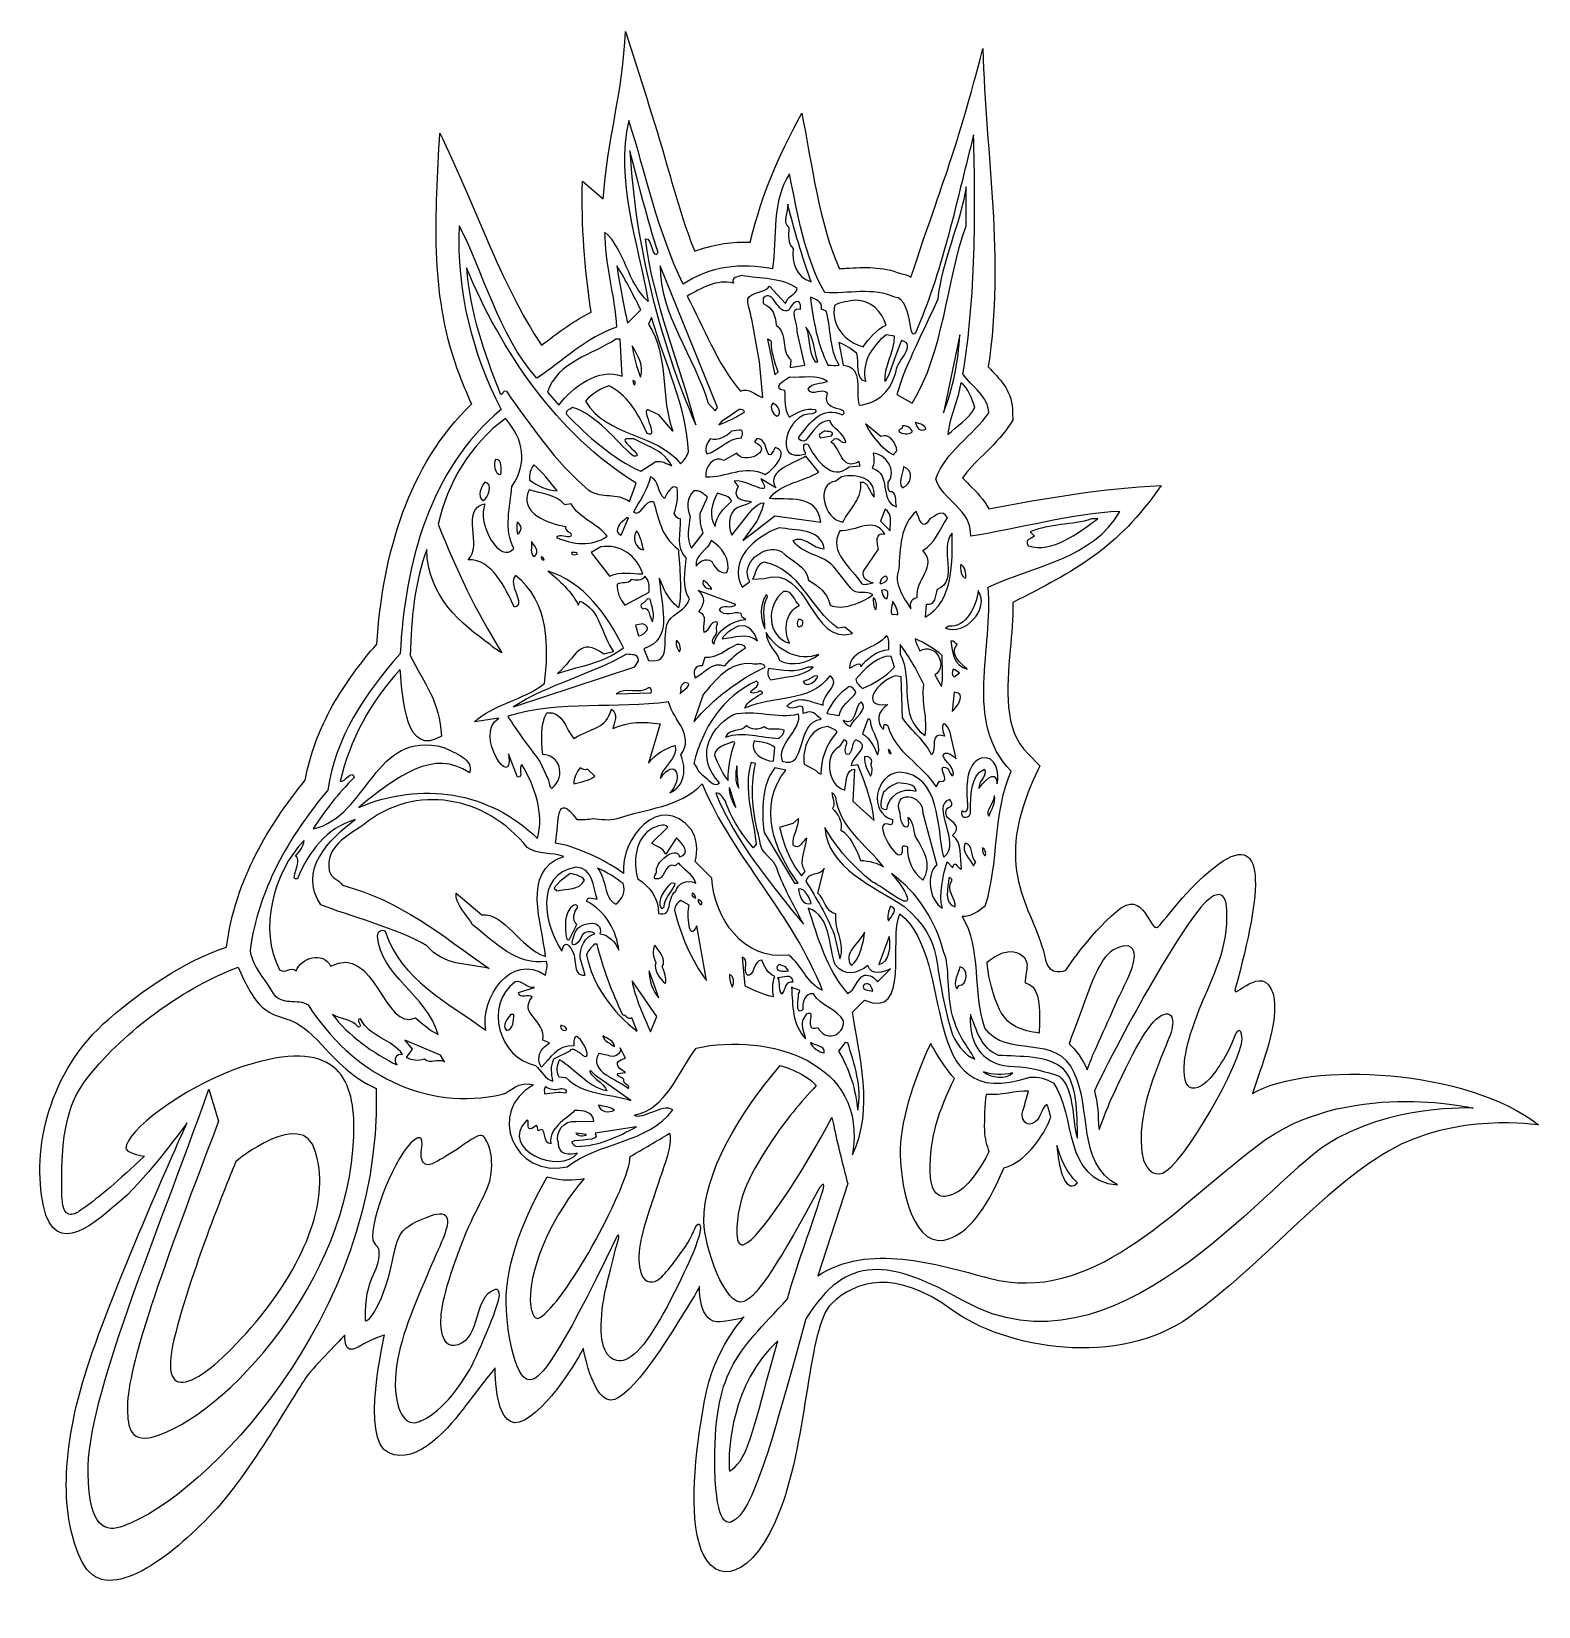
# Model space of a CAD drawing. Header units: centimetres. Extents: x -7.9 to 7.8, y -8.3 to 8.1.
import ezdxf

# ---------------------------------------------------------------- set-up
doc = ezdxf.new("R2010")
doc.units = ezdxf.units.CM
doc.header["$MEASUREMENT"] = 0
doc.layers.add('Ebene 1', color=7, linetype='Continuous')

msp = doc.modelspace()

# ---------------------------------------------------------------- linework, layer by layer
at = {"layer": 'Ebene 1', "color": 12}
msp.add_open_spline([(-6.26603, -3.30256), (-6.26603, -3.30256), (-7.03057, -4.99928), (-7.30489, -5.85018), (-7.30489, -5.85018), (-7.57921, -6.70108), (-7.58937, -7.40974), (-7.35569, -7.87202), (-7.35569, -7.87202), (-7.12201, -8.3343), (-6.48955, -7.86694), (-6.03743, -7.40212), (-6.03743, -7.40212), (-5.58531, -6.93476), (-5.12811, -6.0737), (-5.00365, -5.9213), (-5.00365, -5.9213), (-4.88173, -5.77144), (-4.62011, -5.50982), (-4.62011, -5.50982), (-4.62011, -5.50982), (-4.62011, -5.50982), (-4.64805, -5.7308), (-4.48295, -5.63428), (-4.48295, -5.63428), (-4.31785, -5.53776), (-4.20863, -5.50982), (-4.20863, -5.50982), (-4.20863, -5.50982), (-4.20863, -5.50982), (-4.46771, -6.59948), (-4.16545, -6.73664), (-4.16545, -6.73664), (-3.86319, -6.8738), (-3.52283, -6.45724), (-3.35773, -6.23626), (-3.35773, -6.23626), (-3.19517, -6.01782), (-3.05801, -5.85272), (-3.05801, -5.85272), (-3.05801, -5.85272), (-3.05801, -5.85272), (-3.06817, -6.57408), (-2.75321, -6.39374), (-2.75321, -6.39374), (-2.43825, -6.21594), (-2.13853, -5.64698), (-2.13853, -5.64698), (-2.13853, -5.64698), (-2.13853, -5.64698), (-2.02423, -6.33786), (-1.76515, -6.15752), (-1.76515, -6.15752), (-1.50353, -5.97972), (-1.13777, -5.34472), (-1.04125, -5.19486), (-1.04125, -5.19486), (-0.94473, -5.045), (-0.93203, -5.00182), (-0.93203, -5.00182), (-0.93203, -5.00182), (-0.93203, -5.00182), (-0.94473, -5.4006), (-0.71105, -5.37266), (-0.71105, -5.37266), (-0.47737, -5.34472), (-0.46467, -5.31932), (-0.46467, -5.31932), (-0.46467, -5.31932), (-0.46467, -5.31932), (-0.78217, -5.64698), (-0.87869, -6.19562), (-0.87869, -6.19562), (-0.97521, -6.74426), (-1.04887, -7.37418), (-0.91171, -7.74502), (-0.91171, -7.74502), (-0.77455, -8.11586), (-0.37323, -8.07268), (-0.08621, -7.3183), (-0.08621, -7.3183), (0.19826, -6.56392), (0.19572, -5.43108), (0.4421, -5.1847), (0.4421, -5.1847), (0.68848, -4.93832), (1.11774, -4.82148), (1.6867, -5.24058), (1.6867, -5.24058), (2.2582, -5.66222), (3.43422, -5.84764), (4.17336, -5.31932), (4.17336, -5.31932), (4.95568, -4.75544), (5.5475, -3.99852), (6.24092, -3.59466), (6.24092, -3.59466), (6.93434, -3.18826), (7.80302, -3.32288), (7.80302, -3.32288), (7.80302, -3.32288), (7.07404, -2.74122), (5.41542, -2.65232), (4.82614, -2.99522), (4.82614, -2.99522), (4.90488, -2.74376), (5.11824, -2.2383), (5.0395, -1.9589), (5.0395, -1.9589), (4.9379, -1.61346), (4.6077, -2.04526), (4.6458, -1.90556), (4.6458, -1.90556), (4.93282, -0.8794), (4.98362, -0.20376), (4.42228, -0.64572), (4.42228, -0.64572), (4.14034, -0.86924), (3.93206, -1.1715), (3.8457, -1.25786), (3.8457, -1.25786), (3.7568, -1.34422), (3.706, -0.83876), (3.40882, -1.10038), (3.40882, -1.10038), (3.1091, -1.362), (2.88304, -1.71252), (2.88304, -1.71252), (2.88304, -1.71252), (2.88304, -1.71252), (2.70778, -1.78364), (2.67222, -1.60838), (2.67222, -1.60838), (2.56808, -1.08006), (2.1058, -0.71684), (2.54014, 0.25851), (2.54014, 0.25851), (2.54014, 0.25851), (2.61126, 0.41599), (2.61126, 0.41599), (2.61126, 0.41599), (2.61126, 0.41599), (2.48934, 0.53791), (2.48934, 0.53791), (2.48934, 0.53791), (2.23026, 0.79699), (2.26836, 1.21355), (2.30392, 1.62249), (2.30392, 1.62249), (2.31916, 1.78505), (2.3344, 1.95015), (2.33186, 2.11271), (2.33186, 2.11271), (2.97448, 2.44545), (3.41644, 2.66389), (3.87364, 3.33191), (3.87364, 3.33191), (3.26404, 3.30397), (2.67984, 3.20237), (2.0804, 3.08807), (2.0804, 3.08807), (2.0296, 3.18713), (1.9534, 3.26333), (1.8772, 3.33953), (1.8772, 3.33953), (1.85434, 3.36493), (1.82894, 3.38779), (1.80862, 3.41065), (1.80862, 3.41065), (1.86196, 3.49193), (1.94324, 3.57321), (2.02452, 3.65195), (2.02452, 3.65195), (2.1185, 3.74339), (2.20994, 3.83483), (2.28614, 3.94659), (2.28614, 3.94659), (2.28614, 3.94659), (2.28868, 3.94913), (2.28868, 3.94913), (2.28868, 3.94913), (2.28868, 3.94913), (2.33186, 4.01263), (2.33186, 4.01263), (2.33186, 4.01263), (2.33186, 4.01263), (2.32932, 4.08883), (2.32932, 4.08883), (2.32932, 4.08883), (2.32932, 4.30219), (2.21502, 4.42157), (2.09818, 4.54095), (2.09818, 4.54095), (2.09056, 4.54857), (2.08294, 4.55619), (2.07532, 4.56635), (2.07532, 4.56635), (2.24804, 5.71189), (2.04738, 6.74313), (2.01944, 7.88105), (2.01944, 7.88105), (1.74258, 6.80663), (1.6232, 6.55771), (1.27014, 5.50107), (1.27014, 5.50107), (1.23966, 5.51885), (1.2041, 5.52901), (1.16346, 5.53663), (1.16346, 5.53663), (0.97296, 5.61283), (0.78246, 5.60267), (0.5945, 5.59251), (0.5945, 5.59251), (0.57164, 5.58997), (0.54624, 5.58997), (0.52592, 5.58743), (0.52592, 5.58743), (0.3151, 6.04717), (0.23636, 6.69741), (0.13476, 7.20795), (0.13476, 7.20795), (-0.12939, 6.71519), (-0.26909, 6.39261), (-0.39863, 5.87699), (-0.39863, 5.87699), (-0.39863, 5.87699), (-0.40117, 5.86429), (-0.40117, 5.86429), (-0.40117, 5.86429), (-0.58405, 5.86937), (-0.76947, 5.84397), (-0.94219, 5.78301), (-0.94219, 5.78301), (-0.95489, 5.77793), (-0.96759, 5.77539), (-0.98029, 5.77031), (-0.98029, 5.77031), (-1.09713, 6.05733), (-1.18349, 6.36467), (-1.26985, 6.66693), (-1.26985, 6.66693), (-1.40193, 7.13429), (-1.55433, 7.59403), (-1.70165, 8.05631), (-1.70165, 8.05631), (-1.72451, 7.43909), (-1.89469, 6.90569), (-1.93279, 6.31387), (-1.93279, 6.31387), (-1.93279, 6.31387), (-2.14869, 6.49929), (-2.14869, 6.49929), (-2.14869, 6.49929), (-2.16139, 6.02177), (-2.12583, 5.60775), (-2.05979, 5.13531), (-2.05979, 5.13531), (-2.23505, 5.04895), (-2.38999, 4.93211), (-2.54239, 4.81527), (-2.54239, 4.81527), (-2.54239, 4.81527), (-2.57541, 4.79241), (-2.57541, 4.79241), (-2.57541, 4.79241), (-2.99959, 5.41979), (-3.28915, 6.30879), (-3.63459, 6.99967), (-3.63459, 6.99967), (-3.67523, 6.15385), (-3.74381, 5.36391), (-3.45171, 4.54603), (-3.45171, 4.54603), (-3.41869, 4.45459), (-3.38313, 4.36569), (-3.34249, 4.27171), (-3.34249, 4.27171), (-3.32979, 4.24123), (-3.31709, 4.21075), (-3.30185, 4.18027), (-3.30185, 4.18027), (-3.63205, 3.86277), (-3.86319, 3.47415), (-4.01813, 3.05251), (-4.01813, 3.05251), (-4.17815, 2.61563), (-4.25943, 2.14065), (-4.28991, 1.68091), (-4.28991, 1.68091), (-4.46263, 1.48279), (-4.62011, 1.26943), (-4.74965, 1.04083), (-4.74965, 1.04083), (-4.88427, 0.79953), (-4.98587, 0.54045), (-5.03413, 0.26613), (-5.03413, 0.26613), (-5.23225, 0.02229), (-5.40751, -0.2317), (-5.54975, -0.50602), (-5.54975, -0.50602), (-5.69961, -0.80574), (-5.80883, -1.12578), (-5.85455, -1.47122), (-5.85455, -1.47122), (-6.29905, -1.62362), (-6.72323, -1.91318), (-7.07883, -2.22052), (-7.07883, -2.22052), (-7.70875, -2.76154), (-7.88401, -3.58704), (-7.75955, -4.16362), (-7.75955, -4.16362), (-7.63763, -4.74274), (-7.20075, -4.3211), (-6.93659, -4.09504), (-6.93659, -4.09504), (-6.67497, -3.86644), (-6.26603, -3.30256), (-6.26603, -3.30256)], degree=3, knots=[0, 0, 0, 0, 0.0125, 0.0125, 0.0125, 0.0125, 0.025, 0.025, 0.025, 0.025, 0.0375, 0.0375, 0.0375, 0.0375, 0.05, 0.05, 0.05, 0.05, 0.0625, 0.0625, 0.0625, 0.0625, 0.075, 0.075, 0.075, 0.075, 0.0875, 0.0875, 0.0875, 0.0875, 0.1, 0.1, 0.1, 0.1, 0.1125, 0.1125, 0.1125, 0.1125, 0.125, 0.125, 0.125, 0.125, 0.1375, 0.1375, 0.1375, 0.1375, 0.15, 0.15, 0.15, 0.15, 0.1625, 0.1625, 0.1625, 0.1625, 0.175, 0.175, 0.175, 0.175, 0.1875, 0.1875, 0.1875, 0.1875, 0.2, 0.2, 0.2, 0.2, 0.2125, 0.2125, 0.2125, 0.2125, 0.225, 0.225, 0.225, 0.225, 0.2375, 0.2375, 0.2375, 0.2375, 0.25, 0.25, 0.25, 0.25, 0.2625, 0.2625, 0.2625, 0.2625, 0.275, 0.275, 0.275, 0.275, 0.2875, 0.2875, 0.2875, 0.2875, 0.3, 0.3, 0.3, 0.3, 0.3125, 0.3125, 0.3125, 0.3125, 0.325, 0.325, 0.325, 0.325, 0.3375, 0.3375, 0.3375, 0.3375, 0.35, 0.35, 0.35, 0.35, 0.3625, 0.3625, 0.3625, 0.3625, 0.375, 0.375, 0.375, 0.375, 0.3875, 0.3875, 0.3875, 0.3875, 0.4, 0.4, 0.4, 0.4, 0.4125, 0.4125, 0.4125, 0.4125, 0.425, 0.425, 0.425, 0.425, 0.4375, 0.4375, 0.4375, 0.4375, 0.45, 0.45, 0.45, 0.45, 0.4625, 0.4625, 0.4625, 0.4625, 0.475, 0.475, 0.475, 0.475, 0.4875, 0.4875, 0.4875, 0.4875, 0.5, 0.5, 0.5, 0.5, 0.5125, 0.5125, 0.5125, 0.5125, 0.525, 0.525, 0.525, 0.525, 0.5375, 0.5375, 0.5375, 0.5375, 0.55, 0.55, 0.55, 0.55, 0.5625, 0.5625, 0.5625, 0.5625, 0.575, 0.575, 0.575, 0.575, 0.5875, 0.5875, 0.5875, 0.5875, 0.6, 0.6, 0.6, 0.6, 0.6125, 0.6125, 0.6125, 0.6125, 0.625, 0.625, 0.625, 0.625, 0.6375, 0.6375, 0.6375, 0.6375, 0.65, 0.65, 0.65, 0.65, 0.6625, 0.6625, 0.6625, 0.6625, 0.675, 0.675, 0.675, 0.675, 0.6875, 0.6875, 0.6875, 0.6875, 0.7, 0.7, 0.7, 0.7, 0.7125, 0.7125, 0.7125, 0.7125, 0.725, 0.725, 0.725, 0.725, 0.7375, 0.7375, 0.7375, 0.7375, 0.75, 0.75, 0.75, 0.75, 0.7625, 0.7625, 0.7625, 0.7625, 0.775, 0.775, 0.775, 0.775, 0.7875, 0.7875, 0.7875, 0.7875, 0.8, 0.8, 0.8, 0.8, 0.8125, 0.8125, 0.8125, 0.8125, 0.825, 0.825, 0.825, 0.825, 0.8375, 0.8375, 0.8375, 0.8375, 0.85, 0.85, 0.85, 0.85, 0.8625, 0.8625, 0.8625, 0.8625, 0.875, 0.875, 0.875, 0.875, 0.8875, 0.8875, 0.8875, 0.8875, 0.9, 0.9, 0.9, 0.9, 0.9125, 0.9125, 0.9125, 0.9125, 0.925, 0.925, 0.925, 0.925, 0.9375, 0.9375, 0.9375, 0.9375, 0.95, 0.95, 0.95, 0.95, 0.9625, 0.9625, 0.9625, 0.9625, 0.975, 0.975, 0.975, 0.975, 0.9875, 0.9875, 0.9875, 0.9875, 1, 1, 1, 1], dxfattribs=at)
at = {"layer": 'Ebene 1'}
for points, knots in [([(-1.66609, 7.12921), (-1.48829, 6.57549), (-1.36637, 5.96843), (-1.09967, 5.42741), (-1.09967, 5.42741), (-0.84059, 5.60775), (-0.47991, 5.65347), (-0.17003, 5.58489), (-0.17003, 5.58489), (-0.12939, 5.91255), (-0.17511, 6.30625), (0.00522, 6.57549), (0.00522, 6.57549), (0.09412, 6.15893), (0.15762, 5.71951), (0.37352, 5.33851), (0.37352, 5.33851), (0.60974, 5.32581), (0.88406, 5.39439), (1.09996, 5.29279), (1.09996, 5.29279), (1.32348, 5.28009), (1.21934, 4.62731), (1.3692, 5.04387), (1.3692, 5.04387), (1.62574, 5.67633), (1.75782, 6.33927), (1.92292, 6.98189), (1.92292, 6.98189), (1.94324, 6.17163), (1.94578, 5.29279), (1.81116, 4.49269), (1.81116, 4.49269), (1.9026, 4.35807), (2.0804, 4.25647), (2.0804, 4.08883), (2.0804, 4.08883), (1.92038, 3.85007), (1.6232, 3.68243), (1.52922, 3.40049), (1.52922, 3.40049), (1.5978, 3.17443), (1.90514, 3.08553), (1.89244, 2.80359), (1.89244, 2.80359), (2.40298, 2.88233), (2.944, 3.03981), (3.44438, 3.06267), (3.44438, 3.06267), (3.17514, 2.56991), (2.53252, 2.49371), (2.07278, 2.27273), (2.07278, 2.27273), (2.13628, 1.65043), (1.8137, 0.86303), (2.31408, 0.36011), (2.31408, 0.36011), (2.12358, -0.06406), (2.18708, -0.60254), (2.04484, -1.04196), (2.04484, -1.04196), (1.97118, -1.09276), (1.9026, -1.1588), (1.80354, -1.14864), (1.80354, -1.14864), (2.0169, -1.49662), (1.90768, -1.94112), (2.03976, -2.3145), (2.03976, -2.3145), (2.25566, -2.63962), (2.8043, -2.36276), (2.9694, -2.78186), (2.9694, -2.78186), (3.15736, -3.16286), (2.9948, -3.70896), (3.41898, -3.94772), (3.41898, -3.94772), (2.84748, -3.89692), (2.99226, -3.2289), (2.7535, -2.88346), (2.7535, -2.88346), (2.6773, -2.84282), (2.59856, -2.81996), (2.50966, -2.82504), (2.50966, -2.82504), (1.29808, -3.23398), (1.76036, -1.60584), (1.15584, -1.12578), (1.15584, -1.12578), (1.03392, -1.38994), (1.27522, -2.22814), (0.78754, -2.02494), (0.78754, -2.02494), (0.78754, -2.02494), (0.66308, -2.1494), (0.66308, -2.1494), (0.66308, -2.1494), (0.72658, -2.58628), (0.89422, -3.16032), (0.66054, -3.63276), (0.66054, -3.63276), (0.83072, -2.66502), (-0.21575, -2.36022), (-0.96505, -2.52278), (-0.96505, -2.52278), (-1.15555, -2.78186), (-1.27747, -3.1527), (-1.60767, -3.22128), (-1.60767, -3.22128), (-1.53147, -3.28224), (-1.32065, -3.09428), (-1.20635, -3.1654), (-1.20635, -3.1654), (-1.47051, -3.51592), (-1.97851, -3.49814), (-2.30871, -3.75976), (-2.30871, -3.75976), (-2.85989, -3.88168), (-3.15453, -3.18064), (-2.65923, -2.90632), (-2.65923, -2.90632), (-2.81163, -2.85552), (-2.90053, -2.98252), (-2.98181, -3.00284), (-2.98181, -3.00284), (-3.77937, -3.1908), (-4.55661, -2.78186), (-5.00365, -2.0732), (-5.00365, -2.0732), (-5.11795, -2.00208), (-5.27543, -2.08336), (-5.36941, -1.95382), (-5.36941, -1.95382), (-5.45069, -1.80396), (-5.58531, -1.68204), (-5.60817, -1.50678), (-5.60817, -1.50678), (-5.52689, -0.87686), (-5.20685, -0.32822), (-4.80045, 0.16199), (-4.80045, 0.16199), (-4.72171, 0.69793), (-4.41437, 1.17291), (-4.04607, 1.57931), (-4.04607, 1.57931), (-3.99781, 2.51149), (-3.74381, 3.50209), (-2.99451, 4.12185), (-2.99451, 4.12185), (-3.29677, 4.70605), (-3.46441, 5.35883), (-3.43139, 6.03447), (-3.43139, 6.03447), (-3.18501, 5.57473), (-3.02753, 4.89909), (-2.62367, 4.44697), (-2.62367, 4.44697), (-2.35697, 4.62731), (-2.10043, 4.87623), (-1.79309, 4.97783), (-1.79309, 4.97783), (-1.81087, 5.30295), (-1.92263, 5.65347), (-1.91501, 5.96843), (-1.91501, 5.96843), (-1.70673, 5.78809), (-1.68133, 5.43757), (-1.46543, 5.24707), (-1.46543, 5.24707), (-1.56703, 5.85667), (-1.81341, 6.50945), (-1.66609, 7.12921)], [0, 0, 0, 0, 0.02325581, 0.02325581, 0.02325581, 0.02325581, 0.04651163, 0.04651163, 0.04651163, 0.04651163, 0.06976744, 0.06976744, 0.06976744, 0.06976744, 0.09302326, 0.09302326, 0.09302326, 0.09302326, 0.11627907, 0.11627907, 0.11627907, 0.11627907, 0.13953488, 0.13953488, 0.13953488, 0.13953488, 0.1627907, 0.1627907, 0.1627907, 0.1627907, 0.18604651, 0.18604651, 0.18604651, 0.18604651, 0.20930233, 0.20930233, 0.20930233, 0.20930233, 0.23255814, 0.23255814, 0.23255814, 0.23255814, 0.25581395, 0.25581395, 0.25581395, 0.25581395, 0.27906977, 0.27906977, 0.27906977, 0.27906977, 0.30232558, 0.30232558, 0.30232558, 0.30232558, 0.3255814, 0.3255814, 0.3255814, 0.3255814, 0.34883721, 0.34883721, 0.34883721, 0.34883721, 0.37209302, 0.37209302, 0.37209302, 0.37209302, 0.39534884, 0.39534884, 0.39534884, 0.39534884, 0.41860465, 0.41860465, 0.41860465, 0.41860465, 0.44186047, 0.44186047, 0.44186047, 0.44186047, 0.46511628, 0.46511628, 0.46511628, 0.46511628, 0.48837209, 0.48837209, 0.48837209, 0.48837209, 0.51162791, 0.51162791, 0.51162791, 0.51162791, 0.53488372, 0.53488372, 0.53488372, 0.53488372, 0.55813953, 0.55813953, 0.55813953, 0.55813953, 0.58139535, 0.58139535, 0.58139535, 0.58139535, 0.60465116, 0.60465116, 0.60465116, 0.60465116, 0.62790698, 0.62790698, 0.62790698, 0.62790698, 0.65116279, 0.65116279, 0.65116279, 0.65116279, 0.6744186, 0.6744186, 0.6744186, 0.6744186, 0.69767442, 0.69767442, 0.69767442, 0.69767442, 0.72093023, 0.72093023, 0.72093023, 0.72093023, 0.74418605, 0.74418605, 0.74418605, 0.74418605, 0.76744186, 0.76744186, 0.76744186, 0.76744186, 0.79069767, 0.79069767, 0.79069767, 0.79069767, 0.81395349, 0.81395349, 0.81395349, 0.81395349, 0.8372093, 0.8372093, 0.8372093, 0.8372093, 0.86046512, 0.86046512, 0.86046512, 0.86046512, 0.88372093, 0.88372093, 0.88372093, 0.88372093, 0.90697674, 0.90697674, 0.90697674, 0.90697674, 0.93023256, 0.93023256, 0.93023256, 0.93023256, 0.95348837, 0.95348837, 0.95348837, 0.95348837, 0.97674419, 0.97674419, 0.97674419, 0.97674419, 1, 1, 1, 1]), ([(0.36844, 3.89579), (0.39892, 3.89579), (0.48782, 3.89579), (0.44464, 3.85007), (0.44464, 3.85007), (0.44464, 3.85007), (0.3278, 3.82721), (0.3278, 3.82721), (0.3278, 3.82721), (0.28716, 3.86277), (0.35574, 3.88563), (0.36844, 3.89579)], [0, 0, 0, 0, 0.33333333, 0.33333333, 0.33333333, 0.33333333, 0.66666667, 0.66666667, 0.66666667, 0.66666667, 1, 1, 1, 1]), ([(-3.05293, 3.60369), (-2.97927, 3.60369), (-2.99705, 3.50209), (-2.99705, 3.44621), (-2.99705, 3.44621), (-3.06817, 3.44621), (-3.07325, 3.55797), (-3.05293, 3.60369)], [0, 0, 0, 0, 0.5, 0.5, 0.5, 0.5, 1, 1, 1, 1]), ([(-3.16469, 3.36747), (-3.07325, 3.35477), (-3.12913, 3.19729), (-3.18247, 3.17443), (-3.18247, 3.17443), (-3.25105, 3.22015), (-3.20025, 3.32175), (-3.16469, 3.36747)], [0, 0, 0, 0, 0.5, 0.5, 0.5, 0.5, 1, 1, 1, 1]), ([(-0.90155, 0.22549), (-1.15047, -0.0285), (-1.48067, -0.02342), (-1.78801, -0.13518), (-1.78801, -0.13518), (-1.86675, -0.15804), (-1.95819, -0.14026), (-2.03947, -0.13264), (-2.03947, -0.13264), (-2.09281, -0.14534), (-2.14869, -0.14534), (-2.20711, -0.14534), (-2.20711, -0.14534), (-2.43063, 0.16199), (-2.39253, -0.1682), (-2.42809, -0.38918), (-2.42809, -0.38918), (-2.42809, -0.38918), (-2.30871, -0.41458), (-2.30871, -0.41458), (-2.30871, -0.41458), (-2.10297, -0.4857), (-1.89723, -0.57206), (-1.72197, -0.70668), (-1.72197, -0.70668), (-1.75499, -0.346), (-1.34605, 0.15437), (-1.01585, -0.24694), (-1.01585, -0.24694), (-0.95235, -0.34854), (-0.94727, -0.46792), (-0.97521, -0.57968), (-0.97521, -0.57968), (-0.97521, -0.57968), (-0.80249, -0.75494), (-0.80249, -0.75494), (-0.80249, -0.75494), (-0.77963, -1.16642), (-0.47483, -1.616), (-0.00239, -1.55504), (-0.00239, -1.55504), (0.13476, -1.65664), (0.18302, -1.8446), (0.34558, -1.9208), (0.34558, -1.9208), (0.05094, -1.14864), (-0.59167, -0.52634), (-0.90155, 0.22549)], [0, 0, 0, 0, 0.08333333, 0.08333333, 0.08333333, 0.08333333, 0.16666667, 0.16666667, 0.16666667, 0.16666667, 0.25, 0.25, 0.25, 0.25, 0.33333333, 0.33333333, 0.33333333, 0.33333333, 0.41666667, 0.41666667, 0.41666667, 0.41666667, 0.5, 0.5, 0.5, 0.5, 0.58333333, 0.58333333, 0.58333333, 0.58333333, 0.66666667, 0.66666667, 0.66666667, 0.66666667, 0.75, 0.75, 0.75, 0.75, 0.83333333, 0.83333333, 0.83333333, 0.83333333, 0.91666667, 0.91666667, 0.91666667, 0.91666667, 1, 1, 1, 1]), ([(1.13552, 0.23565), (1.19902, 0.22549), (1.32856, 0.23057), (1.32348, 0.14929), (1.32348, 0.14929), (1.18124, 0.20263), (1.0263, 0.09341), (1.02122, -0.03866), (1.02122, -0.03866), (0.91708, -0.05644), (0.9628, 0.08579), (0.98566, 0.13913), (0.98566, 0.13913), (1.02884, 0.18485), (1.07964, 0.21533), (1.13552, 0.23565)], [0, 0, 0, 0, 0.25, 0.25, 0.25, 0.25, 0.5, 0.5, 0.5, 0.5, 0.75, 0.75, 0.75, 0.75, 1, 1, 1, 1]), ([(-2.27569, -0.70668), (-2.22489, -0.71938), (-2.16139, -0.727), (-2.12837, -0.77526), (-2.12837, -0.77526), (-2.18425, -0.88956), (-2.31379, -0.85908), (-2.41031, -0.88702), (-2.41031, -0.88702), (-2.42555, -0.88194), (-2.43825, -0.86924), (-2.44333, -0.854), (-2.44333, -0.854), (-2.44333, -0.854), (-2.38491, -0.78796), (-2.38491, -0.78796), (-2.38491, -0.78796), (-2.38491, -0.78796), (-2.27569, -0.70668), (-2.27569, -0.70668)], [0, 0, 0, 0, 0.2, 0.2, 0.2, 0.2, 0.4, 0.4, 0.4, 0.4, 0.6, 0.6, 0.6, 0.6, 0.8, 0.8, 0.8, 0.8, 1, 1, 1, 1]), ([(-1.22667, -0.80828), (-1.22667, -0.80828), (-1.18349, -0.81082), (-1.18349, -0.81082), (-1.18349, -0.81082), (-1.20635, -0.89464), (-1.30033, -0.9556), (-1.29779, -1.05212), (-1.29779, -1.05212), (-1.30541, -1.06228), (-1.31557, -1.07244), (-1.32827, -1.06736), (-1.32827, -1.06736), (-1.38161, -0.99116), (-1.29017, -0.8667), (-1.22667, -0.80828)], [0, 0, 0, 0, 0.25, 0.25, 0.25, 0.25, 0.5, 0.5, 0.5, 0.5, 0.75, 0.75, 0.75, 0.75, 1, 1, 1, 1]), ([(-2.24013, -1.03434), (-2.22235, -1.0318), (-2.19949, -1.03434), (-2.19695, -1.0572), (-2.19695, -1.0572), (-2.23759, -1.108), (-2.26299, -1.18674), (-2.20711, -1.23754), (-2.20711, -1.23754), (-2.20711, -1.23754), (-2.28585, -1.39502), (-2.28585, -1.39502), (-2.28585, -1.39502), (-2.29855, -1.39756), (-2.30871, -1.38994), (-2.31633, -1.37978), (-2.31633, -1.37978), (-2.33157, -1.27056), (-2.34681, -1.10546), (-2.24013, -1.03434)], [0, 0, 0, 0, 0.2, 0.2, 0.2, 0.2, 0.4, 0.4, 0.4, 0.4, 0.6, 0.6, 0.6, 0.6, 0.8, 0.8, 0.8, 0.8, 1, 1, 1, 1]), ([(-2.89291, -2.17226), (-2.89291, -2.17226), (-2.86243, -2.1748), (-2.86243, -2.1748), (-2.86243, -2.1748), (-2.86497, -2.23322), (-2.86751, -2.32974), (-2.93863, -2.3399), (-2.93863, -2.3399), (-2.99451, -2.29164), (-2.92593, -2.2129), (-2.89291, -2.17226)], [0, 0, 0, 0, 0.33333333, 0.33333333, 0.33333333, 0.33333333, 0.66666667, 0.66666667, 0.66666667, 0.66666667, 1, 1, 1, 1])]:
    msp.add_open_spline(points, degree=3, knots=knots, dxfattribs=at)
at = {"layer": 'Ebene 1', "color": 7}
for points, knots in [([(-1.65593, 6.81425), (-1.56195, 6.46373), (-1.47305, 6.10305), (-1.36129, 5.75507), (-1.36129, 5.75507), (-1.42733, 5.66363), (-1.41717, 5.91255), (-1.49337, 5.89985), (-1.49337, 5.89985), (-1.41209, 5.23691), (-1.13523, 4.59429), (-0.97013, 3.96437), (-0.97013, 3.96437), (-1.34859, 4.84067), (-1.60005, 5.84397), (-1.65593, 6.81425)], [0, 0, 0, 0, 0.25, 0.25, 0.25, 0.25, 0.5, 0.5, 0.5, 0.5, 0.75, 0.75, 0.75, 0.75, 1, 1, 1, 1]), ([(1.84418, 6.44087), (1.84418, 6.44087), (1.84418, 6.03447), (1.84418, 6.03447), (1.84418, 6.03447), (1.6359, 5.45027), (1.61812, 4.72891), (1.28284, 4.18789), (1.28284, 4.18789), (1.28284, 4.18789), (1.12282, 4.27933), (1.12282, 4.27933), (1.12282, 4.27933), (1.22442, 4.61715), (1.40476, 4.94227), (1.54954, 5.26993), (1.54954, 5.26993), (1.5851, 5.65347), (1.78576, 6.04717), (1.84418, 6.44087)], [0, 0, 0, 0, 0.2, 0.2, 0.2, 0.2, 0.4, 0.4, 0.4, 0.4, 0.6, 0.6, 0.6, 0.6, 0.8, 0.8, 0.8, 0.8, 1, 1, 1, 1]), ([(-0.01255, 6.26053), (0.05348, 5.99129), (0.1373, 5.71951), (0.23128, 5.45027), (0.23128, 5.45027), (0.06872, 5.50615), (0.03062, 5.65347), (0.04332, 5.79825), (0.04332, 5.79825), (-0.01763, 5.85667), (-0.00239, 5.93287), (0.00014, 6.01415), (0.00014, 6.01415), (-0.07859, 6.08019), (-0.00493, 6.17163), (-0.01255, 6.26053)], [0, 0, 0, 0, 0.25, 0.25, 0.25, 0.25, 0.5, 0.5, 0.5, 0.5, 0.75, 0.75, 0.75, 0.75, 1, 1, 1, 1]), ([(-3.35519, 5.59759), (-2.99451, 4.72891), (-2.42047, 3.87293), (-1.58989, 3.35477), (-1.58989, 3.35477), (-1.58989, 3.35477), (-1.65847, 3.16427), (-1.65847, 3.16427), (-1.65847, 3.16427), (-1.79563, 3.26587), (-1.93787, 3.18713), (-2.09027, 3.28619), (-2.09027, 3.28619), (-2.43317, 3.58083), (-2.68209, 3.95167), (-2.94117, 4.31235), (-2.94117, 4.31235), (-2.97673, 4.33521), (-2.97673, 4.25647), (-3.00467, 4.28949), (-3.00467, 4.28949), (-3.17485, 4.71875), (-3.32471, 5.13531), (-3.35519, 5.59759)], [0, 0, 0, 0, 0.16666667, 0.16666667, 0.16666667, 0.16666667, 0.33333333, 0.33333333, 0.33333333, 0.33333333, 0.5, 0.5, 0.5, 0.5, 0.66666667, 0.66666667, 0.66666667, 0.66666667, 0.83333333, 0.83333333, 0.83333333, 0.83333333, 1, 1, 1, 1]), ([(-1.79055, 5.61791), (-1.69911, 5.47313), (-1.61275, 5.30295), (-1.54163, 5.15817), (-1.54163, 5.15817), (-1.54163, 5.15817), (-1.67879, 5.02101), (-1.67879, 5.02101), (-1.67879, 5.02101), (-1.72451, 5.21405), (-1.76007, 5.41471), (-1.79055, 5.61791)], [0, 0, 0, 0, 0.33333333, 0.33333333, 0.33333333, 0.33333333, 0.66666667, 0.66666667, 0.66666667, 0.66666667, 1, 1, 1, 1]), ([(-1.33843, 5.61791), (-1.33843, 5.61791), (-0.74153, 4.14471), (-0.74153, 4.14471), (-0.74153, 4.14471), (-0.74153, 4.14471), (-0.76693, 4.10915), (-0.76693, 4.10915), (-0.76693, 4.10915), (-0.76693, 4.10915), (-0.84059, 4.18789), (-0.84059, 4.18789), (-0.84059, 4.18789), (-0.98283, 4.67303), (-1.34605, 5.11245), (-1.33843, 5.61791)], [0, 0, 0, 0, 0.25, 0.25, 0.25, 0.25, 0.5, 0.5, 0.5, 0.5, 0.75, 0.75, 0.75, 0.75, 1, 1, 1, 1]), ([(-0.49515, 5.51631), (-0.29957, 5.48329), (-0.07097, 5.49599), (0.0865, 5.38169), (0.0865, 5.38169), (0.0738, 5.31565), (-0.01763, 5.30295), (-0.03541, 5.22421), (-0.03541, 5.22421), (-0.03541, 5.22421), (-0.20305, 5.40455), (-0.20305, 5.40455), (-0.20305, 5.40455), (-0.25131, 5.32581), (-0.45197, 5.34867), (-0.42911, 5.23691), (-0.42911, 5.23691), (-0.37323, 5.03371), (-0.34529, 4.82035), (-0.30465, 4.61715), (-0.30465, 4.61715), (-0.30465, 4.61715), (-0.27163, 4.24631), (-0.27163, 4.24631), (-0.27163, 4.24631), (-0.34529, 4.26663), (-0.41641, 4.35807), (-0.50277, 4.31235), (-0.50277, 4.31235), (-0.75169, 4.60445), (-0.88377, 4.97783), (-1.05903, 5.30295), (-1.05903, 5.30295), (-0.91425, 5.38169), (-0.74915, 5.48329), (-0.57643, 5.43757), (-0.57643, 5.43757), (-0.60183, 5.50615), (-0.53325, 5.49599), (-0.49515, 5.51631)], [0, 0, 0, 0, 0.1, 0.1, 0.1, 0.1, 0.2, 0.2, 0.2, 0.2, 0.3, 0.3, 0.3, 0.3, 0.4, 0.4, 0.4, 0.4, 0.5, 0.5, 0.5, 0.5, 0.6, 0.6, 0.6, 0.6, 0.7, 0.7, 0.7, 0.7, 0.8, 0.8, 0.8, 0.8, 0.9, 0.9, 0.9, 0.9, 1, 1, 1, 1]), ([(0.12206, 5.16833), (-0.01255, 5.20389), (0.10174, 5.00069), (0.0865, 4.93211), (0.0865, 4.93211), (0.0865, 4.93211), (0.16524, 4.58413), (0.16524, 4.58413), (0.16524, 4.58413), (0.16524, 4.58413), (0.01284, 4.56127), (0.01284, 4.56127), (0.01284, 4.56127), (0.01284, 4.56127), (0.02046, 4.64001), (0.02046, 4.64001), (0.02046, 4.64001), (-0.08875, 4.72891), (-0.00493, 4.90925), (-0.13193, 5.00069), (-0.13193, 5.00069), (-0.14463, 5.10229), (-0.15987, 5.18103), (-0.26655, 5.22421), (-0.26655, 5.22421), (-0.26655, 5.22421), (-0.26655, 5.28009), (-0.26655, 5.28009), (-0.26655, 5.28009), (-0.15733, 5.39439), (-0.12431, 5.08959), (0.00268, 5.15817), (0.00268, 5.15817), (0.02808, 5.23691), (0.12714, 5.30295), (0.12206, 5.16833)], [0, 0, 0, 0, 0.11111111, 0.11111111, 0.11111111, 0.11111111, 0.22222222, 0.22222222, 0.22222222, 0.22222222, 0.33333333, 0.33333333, 0.33333333, 0.33333333, 0.44444444, 0.44444444, 0.44444444, 0.44444444, 0.55555556, 0.55555556, 0.55555556, 0.55555556, 0.66666667, 0.66666667, 0.66666667, 0.66666667, 0.77777778, 0.77777778, 0.77777778, 0.77777778, 0.88888889, 0.88888889, 0.88888889, 0.88888889, 1, 1, 1, 1]), ([(0.22366, 5.29279), (0.27446, 5.26993), (0.35574, 5.24707), (0.33796, 5.16833), (0.33796, 5.16833), (0.33796, 5.16833), (0.38876, 5.14547), (0.38876, 5.14547), (0.38876, 5.14547), (0.4421, 4.95497), (0.41924, 4.75177), (0.52338, 4.58413), (0.52338, 4.58413), (0.4802, 4.57143), (0.44972, 4.58413), (0.40654, 4.58413), (0.40654, 4.58413), (0.29732, 4.79749), (0.25414, 5.04387), (0.22366, 5.29279)], [0, 0, 0, 0, 0.2, 0.2, 0.2, 0.2, 0.4, 0.4, 0.4, 0.4, 0.6, 0.6, 0.6, 0.6, 0.8, 0.8, 0.8, 0.8, 1, 1, 1, 1]), ([(0.6961, 5.25977), (0.85104, 5.25977), (0.97042, 5.14547), (1.01106, 5.00069), (1.01106, 5.00069), (0.91454, 4.95497), (0.83072, 4.86353), (0.77484, 4.77463), (0.77484, 4.77463), (0.58942, 4.82035), (0.43448, 5.00069), (0.47512, 5.20389), (0.47512, 5.20389), (0.53862, 5.24707), (0.62752, 5.24707), (0.6961, 5.25977)], [0, 0, 0, 0, 0.25, 0.25, 0.25, 0.25, 0.5, 0.5, 0.5, 0.5, 0.75, 0.75, 0.75, 0.75, 1, 1, 1, 1]), ([(-1.42987, 5.07943), (-1.29779, 4.61715), (-1.06157, 4.14471), (-1.04633, 3.68243), (-1.04633, 3.68243), (-1.05903, 3.63671), (-1.08951, 3.59099), (-1.12761, 3.55797), (-1.12761, 3.55797), (-1.38415, 3.88563), (-1.88707, 3.82721), (-2.11821, 4.21075), (-2.11821, 4.21075), (-2.05217, 4.27933), (-1.96073, 4.34537), (-1.86929, 4.36823), (-1.86929, 4.36823), (-1.78547, 4.32251), (-1.70419, 4.25647), (-1.64577, 4.17773), (-1.64577, 4.17773), (-1.60259, 4.12185), (-1.56449, 4.05327), (-1.53401, 3.99739), (-1.53401, 3.99739), (-1.53401, 3.99739), (-1.47559, 3.87293), (-1.47559, 3.87293), (-1.47559, 3.87293), (-1.33335, 3.80435), (-1.57719, 4.18789), (-1.44257, 4.10915), (-1.44257, 4.10915), (-1.44257, 4.10915), (-1.35367, 4.06597), (-1.35367, 4.06597), (-1.35367, 4.06597), (-1.35367, 4.06597), (-1.20635, 3.89579), (-1.20635, 3.89579), (-1.20635, 3.89579), (-1.34351, 4.23361), (-1.23937, 4.67303), (-1.46289, 5.01085), (-1.46289, 5.01085), (-1.46289, 5.01085), (-1.42987, 5.07943), (-1.42987, 5.07943)], [0, 0, 0, 0, 0.08333333, 0.08333333, 0.08333333, 0.08333333, 0.16666667, 0.16666667, 0.16666667, 0.16666667, 0.25, 0.25, 0.25, 0.25, 0.33333333, 0.33333333, 0.33333333, 0.33333333, 0.41666667, 0.41666667, 0.41666667, 0.41666667, 0.5, 0.5, 0.5, 0.5, 0.58333333, 0.58333333, 0.58333333, 0.58333333, 0.66666667, 0.66666667, 0.66666667, 0.66666667, 0.75, 0.75, 0.75, 0.75, 0.83333333, 0.83333333, 0.83333333, 0.83333333, 0.91666667, 0.91666667, 0.91666667, 0.91666667, 1, 1, 1, 1]), ([(0.17794, 4.97783), (0.25922, 4.88639), (0.26684, 4.72891), (0.29986, 4.61715), (0.29986, 4.61715), (0.29986, 4.61715), (0.27192, 4.61715), (0.27192, 4.61715), (0.27192, 4.61715), (0.19826, 4.72891), (0.22366, 4.86353), (0.17794, 4.97783)], [0, 0, 0, 0, 0.33333333, 0.33333333, 0.33333333, 0.33333333, 0.66666667, 0.66666667, 0.66666667, 0.66666667, 1, 1, 1, 1]), ([(-1.80071, 4.85337), (-1.80071, 4.85337), (-1.75753, 4.85337), (-1.75753, 4.85337), (-1.75753, 4.85337), (-1.75753, 4.85337), (-1.73721, 4.46983), (-1.73721, 4.46983), (-1.73721, 4.46983), (-1.98359, 4.56127), (-2.24775, 4.35807), (-2.39507, 4.16757), (-2.39507, 4.16757), (-2.39507, 4.16757), (-2.51191, 4.30219), (-2.51191, 4.30219), (-2.51191, 4.30219), (-2.41285, 4.61715), (-2.04455, 4.69589), (-1.80071, 4.85337)], [0, 0, 0, 0, 0.2, 0.2, 0.2, 0.2, 0.4, 0.4, 0.4, 0.4, 0.6, 0.6, 0.6, 0.6, 0.8, 0.8, 0.8, 0.8, 1, 1, 1, 1]), ([(-1.63307, 4.78479), (-1.57465, 4.69589), (-1.50353, 4.57143), (-1.54417, 4.45967), (-1.54417, 4.45967), (-1.58481, 4.56127), (-1.61275, 4.67303), (-1.63307, 4.78479)], [0, 0, 0, 0, 0.5, 0.5, 0.5, 0.5, 1, 1, 1, 1]), ([(-0.22337, 4.85337), (-0.20559, 4.85337), (-0.19543, 4.84067), (-0.18273, 4.83051), (-0.18273, 4.83051), (-0.18273, 4.71875), (-0.14717, 4.61715), (-0.11161, 4.51555), (-0.11161, 4.51555), (-0.11161, 4.51555), (-0.14717, 4.48253), (-0.14717, 4.48253), (-0.14717, 4.48253), (-0.14717, 4.48253), (-0.22337, 4.85337), (-0.22337, 4.85337)], [0, 0, 0, 0, 0.25, 0.25, 0.25, 0.25, 0.5, 0.5, 0.5, 0.5, 0.75, 0.75, 0.75, 0.75, 1, 1, 1, 1]), ([(1.01106, 4.89909), (1.01106, 4.89909), (1.09996, 4.88639), (1.09996, 4.88639), (1.09996, 4.88639), (1.09996, 4.71875), (0.98566, 4.56127), (1.0009, 4.41395), (1.0009, 4.41395), (1.0009, 4.41395), (1.04154, 4.48253), (1.04154, 4.48253), (1.04154, 4.48253), (1.04154, 4.48253), (1.09996, 4.65017), (1.09996, 4.65017), (1.09996, 4.65017), (1.09996, 4.65017), (1.15584, 4.79749), (1.15584, 4.79749), (1.15584, 4.79749), (1.15584, 4.79749), (1.17362, 4.84067), (1.17362, 4.84067), (1.17362, 4.84067), (1.34126, 4.79749), (1.12282, 4.62731), (1.1152, 4.52571), (1.1152, 4.52571), (1.06948, 4.32251), (0.93486, 4.18789), (0.73166, 4.16757), (0.73166, 4.16757), (0.68594, 4.30219), (0.79008, 4.56127), (0.56402, 4.58413), (0.56402, 4.58413), (0.56402, 4.58413), (0.5183, 4.82035), (0.5183, 4.82035), (0.5183, 4.82035), (0.58434, 4.79749), (0.65292, 4.75177), (0.70626, 4.70605), (0.70626, 4.70605), (0.73166, 4.61715), (0.69102, 4.43681), (0.80024, 4.41395), (0.80024, 4.41395), (0.7469, 4.59429), (0.86374, 4.78479), (1.01106, 4.89909)], [0, 0, 0, 0, 0.07692308, 0.07692308, 0.07692308, 0.07692308, 0.15384615, 0.15384615, 0.15384615, 0.15384615, 0.23076923, 0.23076923, 0.23076923, 0.23076923, 0.30769231, 0.30769231, 0.30769231, 0.30769231, 0.38461538, 0.38461538, 0.38461538, 0.38461538, 0.46153846, 0.46153846, 0.46153846, 0.46153846, 0.53846154, 0.53846154, 0.53846154, 0.53846154, 0.61538462, 0.61538462, 0.61538462, 0.61538462, 0.69230769, 0.69230769, 0.69230769, 0.69230769, 0.76923077, 0.76923077, 0.76923077, 0.76923077, 0.84615385, 0.84615385, 0.84615385, 0.84615385, 0.92307692, 0.92307692, 0.92307692, 0.92307692, 1, 1, 1, 1]), ([(1.77814, 4.89909), (1.76544, 4.64001), (1.70956, 4.33521), (1.60796, 4.08883), (1.60796, 4.08883), (1.60796, 4.08883), (1.77814, 4.89909), (1.77814, 4.89909)], [0, 0, 0, 0, 0.5, 0.5, 0.5, 0.5, 1, 1, 1, 1]), ([(0.00776, 4.45967), (0.1373, 4.44697), (0.29732, 4.49269), (0.40146, 4.41395), (0.40146, 4.41395), (0.33796, 4.39109), (0.22874, 4.40125), (0.2008, 4.33521), (0.2008, 4.33521), (0.24144, 4.24631), (0.35066, 4.35807), (0.40146, 4.28949), (0.40146, 4.28949), (0.3786, 4.20567), (0.40654, 4.18281), (0.43956, 4.15487), (0.43956, 4.15487), (0.47258, 4.12693), (0.62498, 4.12439), (0.55894, 4.06597), (0.55894, 4.06597), (0.34812, 4.16757), (0.21858, 3.98723), (0.0992, 3.82721), (0.0992, 3.82721), (0.10936, 3.79419), (0.15254, 3.78403), (0.17794, 3.80435), (0.17794, 3.80435), (0.24906, 3.88563), (0.3024, 4.00755), (0.42686, 4.00755), (0.42686, 4.00755), (0.45734, 3.91865), (0.5691, 3.88563), (0.59196, 3.78403), (0.59196, 3.78403), (0.53608, 3.76117), (0.52846, 3.83991), (0.47512, 3.81705), (0.47512, 3.81705), (0.47512, 3.81705), (0.43702, 3.78403), (0.43702, 3.78403), (0.43702, 3.78403), (0.53862, 3.73831), (0.54116, 3.46907), (0.72912, 3.58083), (0.72912, 3.58083), (0.72912, 3.58083), (0.74182, 3.53511), (0.74182, 3.53511), (0.74182, 3.53511), (0.74182, 3.53511), (0.62752, 3.52495), (0.62752, 3.52495), (0.62752, 3.52495), (0.44972, 3.36747), (0.27446, 3.60369), (0.19826, 3.76117), (0.19826, 3.76117), (0.13222, 3.78403), (0.15508, 3.69259), (0.1754, 3.65957), (0.1754, 3.65957), (-0.18527, 3.54781), (-0.01509, 4.10915), (0.24652, 4.07613), (0.24652, 4.07613), (0.26176, 4.08883), (0.29224, 4.08883), (0.277, 4.12185), (0.277, 4.12185), (0.1754, 4.14471), (0.08396, 4.08883), (0.00268, 4.04311), (0.00268, 4.04311), (-0.05319, 4.13201), (-0.03795, 4.23361), (-0.04557, 4.32251), (-0.04557, 4.32251), (-0.18527, 4.34537), (-0.05827, 4.41395), (0.00776, 4.45967)], [0, 0, 0, 0, 0.04761905, 0.04761905, 0.04761905, 0.04761905, 0.0952381, 0.0952381, 0.0952381, 0.0952381, 0.14285714, 0.14285714, 0.14285714, 0.14285714, 0.19047619, 0.19047619, 0.19047619, 0.19047619, 0.23809524, 0.23809524, 0.23809524, 0.23809524, 0.28571429, 0.28571429, 0.28571429, 0.28571429, 0.33333333, 0.33333333, 0.33333333, 0.33333333, 0.38095238, 0.38095238, 0.38095238, 0.38095238, 0.42857143, 0.42857143, 0.42857143, 0.42857143, 0.47619048, 0.47619048, 0.47619048, 0.47619048, 0.52380952, 0.52380952, 0.52380952, 0.52380952, 0.57142857, 0.57142857, 0.57142857, 0.57142857, 0.61904762, 0.61904762, 0.61904762, 0.61904762, 0.66666667, 0.66666667, 0.66666667, 0.66666667, 0.71428571, 0.71428571, 0.71428571, 0.71428571, 0.76190476, 0.76190476, 0.76190476, 0.76190476, 0.80952381, 0.80952381, 0.80952381, 0.80952381, 0.85714286, 0.85714286, 0.85714286, 0.85714286, 0.9047619, 0.9047619, 0.9047619, 0.9047619, 0.95238095, 0.95238095, 0.95238095, 0.95238095, 1, 1, 1, 1]), ([(-1.62291, 4.42411), (-1.60259, 4.42411), (-1.59243, 4.40125), (-1.60259, 4.38093), (-1.60259, 4.38093), (-1.62291, 4.38093), (-1.62291, 4.41395), (-1.62291, 4.42411)], [0, 0, 0, 0, 0.5, 0.5, 0.5, 0.5, 1, 1, 1, 1]), ([(1.7883, 4.40125), (1.86704, 4.34537), (1.90768, 4.23361), (1.93562, 4.14471), (1.93562, 4.14471), (1.87466, 4.02025), (1.7502, 3.95167), (1.65622, 3.86277), (1.65622, 3.86277), (1.66892, 4.05327), (1.76798, 4.22345), (1.7883, 4.40125)], [0, 0, 0, 0, 0.33333333, 0.33333333, 0.33333333, 0.33333333, 0.66666667, 0.66666667, 0.66666667, 0.66666667, 1, 1, 1, 1]), ([(-2.25283, 4.14471), (-1.99883, 4.06597), (-1.81341, 3.80435), (-1.61783, 3.63671), (-1.61783, 3.63671), (-1.60513, 3.63671), (-1.58735, 3.63671), (-1.57973, 3.64941), (-1.57973, 3.64941), (-1.59497, 3.69259), (-1.74991, 3.80435), (-1.69657, 3.81705), (-1.69657, 3.81705), (-1.69657, 3.81705), (-1.61275, 3.81705), (-1.61275, 3.81705), (-1.61275, 3.81705), (-1.61275, 3.81705), (-1.47559, 3.74847), (-1.47559, 3.74847), (-1.47559, 3.74847), (-1.37145, 3.70529), (-1.26985, 3.63671), (-1.21905, 3.53511), (-1.21905, 3.53511), (-1.26731, 3.55797), (-1.32065, 3.59099), (-1.38415, 3.58083), (-1.38415, 3.58083), (-1.38415, 3.58083), (-1.54163, 3.47923), (-1.54163, 3.47923), (-1.54163, 3.47923), (-1.83627, 3.61385), (-2.09027, 3.83991), (-2.31887, 4.07613), (-2.31887, 4.07613), (-2.32395, 4.12185), (-2.27569, 4.12185), (-2.25283, 4.14471)], [0, 0, 0, 0, 0.1, 0.1, 0.1, 0.1, 0.2, 0.2, 0.2, 0.2, 0.3, 0.3, 0.3, 0.3, 0.4, 0.4, 0.4, 0.4, 0.5, 0.5, 0.5, 0.5, 0.6, 0.6, 0.6, 0.6, 0.7, 0.7, 0.7, 0.7, 0.8, 0.8, 0.8, 0.8, 0.9, 0.9, 0.9, 0.9, 1, 1, 1, 1]), ([(-0.51801, 4.12185), (-0.49769, 4.12185), (-0.46721, 4.12185), (-0.46213, 4.09899), (-0.46213, 4.09899), (-0.54341, 4.04311), (-0.63739, 3.99739), (-0.72883, 3.96437), (-0.72883, 3.96437), (-0.72883, 3.96437), (-0.70089, 3.99739), (-0.70089, 3.99739), (-0.70089, 3.99739), (-0.70089, 3.99739), (-0.63231, 4.04311), (-0.63231, 4.04311), (-0.63231, 4.04311), (-0.63231, 4.04311), (-0.51801, 4.12185), (-0.51801, 4.12185)], [0, 0, 0, 0, 0.2, 0.2, 0.2, 0.2, 0.4, 0.4, 0.4, 0.4, 0.6, 0.6, 0.6, 0.6, 0.8, 0.8, 0.8, 0.8, 1, 1, 1, 1]), ([(-0.16749, 4.18789), (-0.11669, 4.16757), (-0.06081, 4.08883), (-0.12431, 4.05327), (-0.12431, 4.05327), (-0.17003, 4.07613), (-0.20559, 4.14471), (-0.16749, 4.18789)], [0, 0, 0, 0, 0.5, 0.5, 0.5, 0.5, 1, 1, 1, 1]), ([(-2.54493, 1.27197), (-2.76083, 1.09925), (-3.09103, 1.04845), (-3.27391, 0.87065), (-3.27391, 0.87065), (-3.27391, 0.87065), (-3.01991, 0.90875), (-3.01991, 0.90875), (-3.01991, 0.90875), (-3.29169, 0.74873), (-2.85735, 0.11881), (-2.91831, 0.53791), (-2.91831, 0.53791), (-2.91831, 0.53791), (-2.82433, 0.29661), (-2.82433, 0.29661), (-2.82433, 0.29661), (-2.75829, 0.29661), (-2.81925, 0.40075), (-2.78115, 0.42869), (-2.78115, 0.42869), (-2.64399, 0.20517), (-2.54747, -0.08184), (-2.61605, -0.34346), (-2.61605, -0.34346), (-3.11643, 0.15183), (-3.83271, 0.25597), (-4.47787, -0.01834), (-4.47787, -0.01834), (-4.07655, 0.30677), (-3.69301, 0.59887), (-3.32471, 0.33979), (-3.32471, 0.33979), (-3.27391, 0.48457), (-3.48219, 0.54807), (-3.59141, 0.60649), (-3.59141, 0.60649), (-4.32547, 0.79953), (-4.36865, -0.10978), (-4.95285, -0.24186), (-4.95285, -0.24186), (-4.83347, -0.05644), (-4.69123, 0.12643), (-4.52613, 0.29153), (-4.52613, 0.29153), (-4.54645, 0.39059), (-4.62011, 0.23819), (-4.67091, 0.25089), (-4.67091, 0.25089), (-4.57439, 0.67761), (-4.35087, 1.08909), (-4.04607, 1.41675), (-4.04607, 1.41675), (-4.01813, 1.08909), (-3.98257, 0.49727), (-3.61681, 0.72333), (-3.61681, 0.72333), (-3.63459, 1.08909), (-3.79207, 1.26435), (-3.94193, 1.56407), (-3.94193, 1.56407), (-3.93177, 1.94507), (-3.89621, 2.32099), (-3.76921, 2.66643), (-3.76921, 2.66643), (-3.76159, 2.16859), (-3.40345, 1.88665), (-3.10881, 1.67583), (-3.10881, 1.67583), (-3.07833, 1.64027), (-3.02499, 1.60979), (-2.98689, 1.58947), (-2.98689, 1.58947), (-3.26121, 2.02889), (-3.46187, 2.45307), (-3.64983, 2.92805), (-3.64983, 2.92805), (-3.56093, 3.35477), (-3.30947, 3.76117), (-2.95133, 4.03041), (-2.95133, 4.03041), (-2.75829, 3.80435), (-2.71511, 3.57067), (-2.88275, 3.32175), (-2.88275, 3.32175), (-2.90053, 3.11855), (-2.97165, 2.87217), (-2.86243, 2.67659), (-2.86243, 2.67659), (-3.00467, 2.50387), (-3.25105, 2.92805), (-3.16469, 3.14141), (-3.16469, 3.14141), (-3.42885, 3.08553), (-3.17739, 2.69945), (-3.33995, 2.55975), (-3.33995, 2.55975), (-3.08087, 2.56229), (-2.95641, 2.26765), (-2.85735, 2.06445), (-2.85735, 2.06445), (-2.72527, 2.09493), (-2.93863, 2.30067), (-2.84465, 2.39465), (-2.84465, 2.39465), (-2.49667, 2.13049), (-2.49413, 1.63773), (-2.54493, 1.27197)], [0, 0, 0, 0, 0.03703704, 0.03703704, 0.03703704, 0.03703704, 0.07407407, 0.07407407, 0.07407407, 0.07407407, 0.11111111, 0.11111111, 0.11111111, 0.11111111, 0.14814815, 0.14814815, 0.14814815, 0.14814815, 0.18518519, 0.18518519, 0.18518519, 0.18518519, 0.22222222, 0.22222222, 0.22222222, 0.22222222, 0.25925926, 0.25925926, 0.25925926, 0.25925926, 0.2962963, 0.2962963, 0.2962963, 0.2962963, 0.33333333, 0.33333333, 0.33333333, 0.33333333, 0.37037037, 0.37037037, 0.37037037, 0.37037037, 0.40740741, 0.40740741, 0.40740741, 0.40740741, 0.44444444, 0.44444444, 0.44444444, 0.44444444, 0.48148148, 0.48148148, 0.48148148, 0.48148148, 0.51851852, 0.51851852, 0.51851852, 0.51851852, 0.55555556, 0.55555556, 0.55555556, 0.55555556, 0.59259259, 0.59259259, 0.59259259, 0.59259259, 0.62962963, 0.62962963, 0.62962963, 0.62962963, 0.66666667, 0.66666667, 0.66666667, 0.66666667, 0.7037037, 0.7037037, 0.7037037, 0.7037037, 0.74074074, 0.74074074, 0.74074074, 0.74074074, 0.77777778, 0.77777778, 0.77777778, 0.77777778, 0.81481481, 0.81481481, 0.81481481, 0.81481481, 0.85185185, 0.85185185, 0.85185185, 0.85185185, 0.88888889, 0.88888889, 0.88888889, 0.88888889, 0.92592593, 0.92592593, 0.92592593, 0.92592593, 0.96296296, 0.96296296, 0.96296296, 0.96296296, 1, 1, 1, 1]), ([(0.7977, 3.97453), (0.7977, 3.97453), (0.95772, 3.83991), (0.95772, 3.83991), (0.95772, 3.83991), (1.03392, 3.88563), (1.12282, 3.77133), (1.12282, 3.69259), (1.12282, 3.69259), (1.12282, 3.69259), (1.08726, 3.64941), (1.08726, 3.64941), (1.08726, 3.64941), (0.96534, 3.71545), (0.84596, 3.86277), (0.7977, 3.97453)], [0, 0, 0, 0, 0.25, 0.25, 0.25, 0.25, 0.5, 0.5, 0.5, 0.5, 0.75, 0.75, 0.75, 0.75, 1, 1, 1, 1]), ([(1.18124, 3.95167), (1.20918, 3.95167), (1.23712, 3.95167), (1.25744, 3.92881), (1.25744, 3.92881), (1.37428, 3.83991), (1.04408, 3.86277), (1.1787, 3.92881), (1.1787, 3.92881), (1.1787, 3.92881), (1.18124, 3.95167), (1.18124, 3.95167)], [0, 0, 0, 0, 0.33333333, 0.33333333, 0.33333333, 0.33333333, 0.66666667, 0.66666667, 0.66666667, 0.66666667, 1, 1, 1, 1]), ([(1.31586, 3.98723), (1.35396, 3.97453), (1.42254, 3.96437), (1.42508, 3.91865), (1.42508, 3.91865), (1.36412, 3.88563), (1.33364, 3.92881), (1.31586, 3.98723)], [0, 0, 0, 0, 0.5, 0.5, 0.5, 0.5, 1, 1, 1, 1]), ([(-0.33767, 3.81705), (-0.19543, 3.83991), (-0.25385, 3.50209), (-0.14209, 3.72815), (-0.14209, 3.72815), (0.00522, 3.68243), (-0.14463, 3.51225), (-0.24623, 3.44621), (-0.24623, 3.44621), (-0.45959, 3.55797), (-0.65009, 3.41065), (-0.86345, 3.42335), (-0.86345, 3.42335), (-0.88631, 3.51225), (-0.77709, 3.65957), (-0.67549, 3.59099), (-0.67549, 3.59099), (-0.67549, 3.59099), (-0.54087, 3.66973), (-0.54087, 3.66973), (-0.54087, 3.66973), (-0.48753, 3.53511), (-0.13447, 3.69259), (-0.35799, 3.78403), (-0.35799, 3.78403), (-0.35799, 3.78403), (-0.33767, 3.81705), (-0.33767, 3.81705)], [0, 0, 0, 0, 0.14285714, 0.14285714, 0.14285714, 0.14285714, 0.28571429, 0.28571429, 0.28571429, 0.28571429, 0.42857143, 0.42857143, 0.42857143, 0.42857143, 0.57142857, 0.57142857, 0.57142857, 0.57142857, 0.71428571, 0.71428571, 0.71428571, 0.71428571, 0.85714286, 0.85714286, 0.85714286, 0.85714286, 1, 1, 1, 1]), ([(-0.51801, 3.90595), (-0.46721, 3.91865), (-0.48245, 3.85007), (-0.49769, 3.82721), (-0.49769, 3.82721), (-0.62469, 3.82721), (-0.73645, 3.69259), (-0.85329, 3.65957), (-0.85329, 3.65957), (-0.88377, 3.70529), (-0.85583, 3.77133), (-0.81773, 3.81705), (-0.81773, 3.81705), (-0.73645, 3.79419), (-0.65263, 3.83991), (-0.59675, 3.89579), (-0.59675, 3.89579), (-0.59675, 3.89579), (-0.51801, 3.90595), (-0.51801, 3.90595)], [0, 0, 0, 0, 0.2, 0.2, 0.2, 0.2, 0.4, 0.4, 0.4, 0.4, 0.6, 0.6, 0.6, 0.6, 0.8, 0.8, 0.8, 0.8, 1, 1, 1, 1]), ([(0.17794, 3.63671), (0.17794, 3.63671), (0.31002, 3.46907), (0.31002, 3.46907), (0.31002, 3.46907), (0.16016, 3.37763), (-0.08367, 3.35477), (-0.20305, 3.19729), (-0.20305, 3.19729), (-0.02017, 3.17443), (0.29478, 3.25317), (0.33288, 2.95091), (0.33288, 2.95091), (0.33288, 2.95091), (-0.14717, 3.01695), (-0.14717, 3.01695), (-0.14717, 3.01695), (-0.14717, 3.01695), (-0.47991, 2.75787), (-0.47991, 2.75787), (-0.47991, 2.75787), (-0.47991, 2.75787), (-0.33513, 2.96107), (-0.33513, 2.96107), (-0.33513, 2.96107), (-0.30465, 3.01695), (-0.27417, 3.08553), (-0.26147, 3.15157), (-0.26147, 3.15157), (-0.33259, 3.15157), (-0.38593, 3.07537), (-0.42403, 3.02965), (-0.42403, 3.02965), (-0.42403, 3.02965), (-0.59421, 2.81375), (-0.59421, 2.81375), (-0.59421, 2.81375), (-0.64501, 2.92805), (-0.62469, 3.09569), (-0.48499, 3.11855), (-0.48499, 3.11855), (-0.21067, 3.22015), (-0.65263, 3.09569), (-0.52817, 3.32175), (-0.52817, 3.32175), (-0.52817, 3.32175), (-0.57135, 3.37763), (-0.57135, 3.37763), (-0.57135, 3.37763), (-0.43419, 3.40049), (-0.14971, 3.17443), (-0.29195, 3.40049), (-0.29195, 3.40049), (-0.29195, 3.40049), (-0.13701, 3.30905), (-0.13701, 3.30905), (-0.13701, 3.30905), (-0.24623, 3.48939), (0.07634, 3.57067), (0.17794, 3.63671)], [0, 0, 0, 0, 0.06666667, 0.06666667, 0.06666667, 0.06666667, 0.13333333, 0.13333333, 0.13333333, 0.13333333, 0.2, 0.2, 0.2, 0.2, 0.26666667, 0.26666667, 0.26666667, 0.26666667, 0.33333333, 0.33333333, 0.33333333, 0.33333333, 0.4, 0.4, 0.4, 0.4, 0.46666667, 0.46666667, 0.46666667, 0.46666667, 0.53333333, 0.53333333, 0.53333333, 0.53333333, 0.6, 0.6, 0.6, 0.6, 0.66666667, 0.66666667, 0.66666667, 0.66666667, 0.73333333, 0.73333333, 0.73333333, 0.73333333, 0.8, 0.8, 0.8, 0.8, 0.86666667, 0.86666667, 0.86666667, 0.86666667, 0.93333333, 0.93333333, 0.93333333, 0.93333333, 1, 1, 1, 1]), ([(0.87644, 3.66973), (1.00598, 3.65957), (1.1279, 3.48939), (1.03392, 3.36747), (1.03392, 3.36747), (1.03392, 3.33191), (1.02884, 3.29889), (1.04916, 3.26587), (1.04916, 3.26587), (1.1279, 3.27603), (1.10758, 3.16427), (1.12028, 3.10839), (1.12028, 3.10839), (0.93232, 3.17443), (1.07202, 3.45637), (0.86628, 3.51225), (0.86628, 3.51225), (0.89422, 3.55797), (0.8866, 3.61385), (0.87644, 3.66973)], [0, 0, 0, 0, 0.2, 0.2, 0.2, 0.2, 0.4, 0.4, 0.4, 0.4, 0.6, 0.6, 0.6, 0.6, 0.8, 0.8, 0.8, 0.8, 1, 1, 1, 1]), ([(-2.65669, 3.54781), (-2.56779, 3.47923), (-2.48651, 3.36747), (-2.41285, 3.27603), (-2.41285, 3.27603), (-2.51699, 3.27603), (-2.61351, 3.33191), (-2.69987, 3.38779), (-2.69987, 3.38779), (-2.70495, 3.44621), (-2.68717, 3.50209), (-2.65669, 3.54781)], [0, 0, 0, 0, 0.33333333, 0.33333333, 0.33333333, 0.33333333, 0.66666667, 0.66666667, 0.66666667, 0.66666667, 1, 1, 1, 1]), ([(0.54878, 3.42335), (0.70626, 3.45637), (0.912, 3.41065), (0.8866, 3.20999), (0.8866, 3.20999), (0.8358, 3.25317), (0.83326, 3.37763), (0.74436, 3.36747), (0.74436, 3.36747), (0.77738, 3.20999), (0.63006, 3.08553), (0.56148, 2.95091), (0.56148, 2.95091), (0.36336, 2.97377), (0.27192, 3.35477), (0.49036, 3.37763), (0.49036, 3.37763), (0.49036, 3.37763), (0.54878, 3.42335), (0.54878, 3.42335)], [0, 0, 0, 0, 0.2, 0.2, 0.2, 0.2, 0.4, 0.4, 0.4, 0.4, 0.6, 0.6, 0.6, 0.6, 0.8, 0.8, 0.8, 0.8, 1, 1, 1, 1]), ([(1.1914, 3.52495), (1.31078, 3.50209), (1.27522, 3.33191), (1.18124, 3.30905), (1.18124, 3.30905), (1.1279, 3.36747), (1.19394, 3.45637), (1.1914, 3.52495)], [0, 0, 0, 0, 0.5, 0.5, 0.5, 0.5, 1, 1, 1, 1]), ([(-2.70241, 3.28619), (-2.57541, 3.24301), (-2.42809, 3.24301), (-2.33157, 3.13125), (-2.33157, 3.13125), (-2.33157, 3.13125), (-2.26553, 3.14141), (-2.26553, 3.14141), (-2.26553, 3.14141), (-2.17663, 2.98393), (-1.98105, 2.92805), (-1.89215, 2.80359), (-1.89215, 2.80359), (-2.04963, 2.69183), (-2.25283, 2.71469), (-2.41793, 2.79089), (-2.41793, 2.79089), (-2.37729, 2.83661), (-2.31633, 2.78073), (-2.27061, 2.80359), (-2.27061, 2.80359), (-2.24521, 2.84931), (-2.34427, 2.84931), (-2.32141, 2.90519), (-2.32141, 2.90519), (-2.49667, 2.92805), (-2.82433, 3.05251), (-2.70241, 3.28619)], [0, 0, 0, 0, 0.14285714, 0.14285714, 0.14285714, 0.14285714, 0.28571429, 0.28571429, 0.28571429, 0.28571429, 0.42857143, 0.42857143, 0.42857143, 0.42857143, 0.57142857, 0.57142857, 0.57142857, 0.57142857, 0.71428571, 0.71428571, 0.71428571, 0.71428571, 0.85714286, 0.85714286, 0.85714286, 0.85714286, 1, 1, 1, 1]), ([(-1.44003, 3.42335), (-1.34859, 3.38779), (-1.36891, 3.25317), (-1.29525, 3.19729), (-1.29525, 3.19729), (-1.26985, 3.24301), (-1.22667, 3.34461), (-1.16317, 3.30905), (-1.16317, 3.30905), (-1.14793, 3.20999), (-1.16825, 3.11855), (-1.19365, 3.03981), (-1.19365, 3.03981), (-1.18349, 3.01695), (-1.16317, 2.98393), (-1.12761, 2.98393), (-1.12761, 2.98393), (-1.11999, 2.83661), (-1.18349, 2.68929), (-1.06919, 2.57753), (-1.06919, 2.57753), (-1.07427, 2.43021), (-1.11999, 2.28035), (-1.03617, 2.15081), (-1.03617, 2.15081), (-1.06665, 2.02635), (-1.19619, 2.01619), (-1.25715, 1.91205), (-1.25715, 1.91205), (-1.33335, 1.75711), (-1.20381, 1.46755), (-1.46035, 1.51073), (-1.46035, 1.51073), (-1.46035, 1.51073), (-1.50861, 1.63265), (-1.50861, 1.63265), (-1.50861, 1.63265), (-1.20635, 1.73679), (-1.32573, 2.03905), (-1.33843, 2.28543), (-1.33843, 2.28543), (-1.37145, 2.44291), (-1.33843, 2.33877), (-1.29779, 2.24987), (-1.29779, 2.24987), (-1.25969, 2.17875), (-1.21143, 2.10763), (-1.14793, 2.05937), (-1.14793, 2.05937), (-1.10983, 2.22701), (-1.13777, 2.47847), (-1.15047, 2.66643), (-1.15047, 2.66643), (-1.33589, 2.80359), (-1.35113, 2.98393), (-1.40955, 3.16427), (-1.40955, 3.16427), (-1.50099, 3.18713), (-1.53147, 3.00679), (-1.61783, 3.05251), (-1.61783, 3.05251), (-1.55433, 3.17443), (-1.47305, 3.28619), (-1.44003, 3.42335)], [0, 0, 0, 0, 0.0625, 0.0625, 0.0625, 0.0625, 0.125, 0.125, 0.125, 0.125, 0.1875, 0.1875, 0.1875, 0.1875, 0.25, 0.25, 0.25, 0.25, 0.3125, 0.3125, 0.3125, 0.3125, 0.375, 0.375, 0.375, 0.375, 0.4375, 0.4375, 0.4375, 0.4375, 0.5, 0.5, 0.5, 0.5, 0.5625, 0.5625, 0.5625, 0.5625, 0.625, 0.625, 0.625, 0.625, 0.6875, 0.6875, 0.6875, 0.6875, 0.75, 0.75, 0.75, 0.75, 0.8125, 0.8125, 0.8125, 0.8125, 0.875, 0.875, 0.875, 0.875, 0.9375, 0.9375, 0.9375, 0.9375, 1, 1, 1, 1]), ([(-0.99045, 3.27603), (-0.92949, 3.28619), (-0.88631, 3.24301), (-0.84567, 3.20999), (-0.84567, 3.20999), (-0.84567, 3.20999), (-0.92441, 3.03981), (-0.92441, 3.03981), (-0.92441, 3.03981), (-0.92441, 2.97377), (-0.91933, 2.90519), (-0.89139, 2.83661), (-0.89139, 2.83661), (-0.89139, 2.83661), (-1.01331, 2.67913), (-1.01331, 2.67913), (-1.01331, 2.67913), (-1.07173, 2.77057), (-1.04379, 2.90519), (-1.02601, 3.00679), (-1.02601, 3.00679), (-1.06665, 3.09569), (-1.06411, 3.20999), (-0.99045, 3.27603)], [0, 0, 0, 0, 0.16666667, 0.16666667, 0.16666667, 0.16666667, 0.33333333, 0.33333333, 0.33333333, 0.33333333, 0.5, 0.5, 0.5, 0.5, 0.66666667, 0.66666667, 0.66666667, 0.66666667, 0.83333333, 0.83333333, 0.83333333, 0.83333333, 1, 1, 1, 1]), ([(-0.74153, 3.25317), (-0.69581, 3.23031), (-0.61199, 3.23031), (-0.59675, 3.16427), (-0.59675, 3.16427), (-0.68057, 3.09569), (-0.75677, 3.01695), (-0.76693, 2.90519), (-0.76693, 2.90519), (-0.83805, 3.00679), (-0.80503, 3.15157), (-0.74153, 3.25317)], [0, 0, 0, 0, 0.33333333, 0.33333333, 0.33333333, 0.33333333, 0.66666667, 0.66666667, 0.66666667, 0.66666667, 1, 1, 1, 1]), ([(-2.82687, 2.95091), (-2.78115, 2.91535), (-2.77099, 2.85947), (-2.82433, 2.82645), (-2.82433, 2.82645), (-2.83957, 2.87217), (-2.83195, 2.90519), (-2.82687, 2.95091)], [0, 0, 0, 0, 0.5, 0.5, 0.5, 0.5, 1, 1, 1, 1]), ([(-1.68895, 2.99409), (-1.68895, 2.99409), (-1.66863, 2.99409), (-1.66863, 2.99409), (-1.66863, 2.99409), (-1.66863, 2.99409), (-1.74737, 2.81375), (-1.74737, 2.81375), (-1.74737, 2.81375), (-1.84643, 2.85947), (-1.73721, 2.96107), (-1.68895, 2.99409)], [0, 0, 0, 0, 0.33333333, 0.33333333, 0.33333333, 0.33333333, 0.66666667, 0.66666667, 0.66666667, 0.66666667, 1, 1, 1, 1]), ([(0.87644, 2.31845), (0.83072, 2.31591), (0.80024, 2.29051), (0.75452, 2.31083), (0.75452, 2.31083), (0.65292, 2.48355), (0.40654, 2.63087), (0.531, 2.85947), (0.531, 2.85947), (0.69102, 2.84931), (0.88914, 3.01695), (0.99836, 2.82645), (0.99836, 2.82645), (0.89676, 2.84931), (0.91454, 2.73501), (0.93232, 2.66897), (0.93232, 2.66897), (0.93232, 2.66897), (0.77738, 2.44037), (0.77738, 2.44037), (0.77738, 2.44037), (0.75198, 2.36671), (0.82564, 2.32861), (0.87644, 2.31845)], [0, 0, 0, 0, 0.16666667, 0.16666667, 0.16666667, 0.16666667, 0.33333333, 0.33333333, 0.33333333, 0.33333333, 0.5, 0.5, 0.5, 0.5, 0.66666667, 0.66666667, 0.66666667, 0.66666667, 0.83333333, 0.83333333, 0.83333333, 0.83333333, 1, 1, 1, 1]), ([(1.0009, 3.08553), (1.07964, 3.03981), (1.05678, 2.93821), (1.05424, 2.85947), (1.05424, 2.85947), (1.05424, 2.85947), (0.95518, 2.96107), (0.95518, 2.96107), (0.95518, 2.96107), (0.95518, 2.96107), (1.0009, 3.08553), (1.0009, 3.08553)], [0, 0, 0, 0, 0.33333333, 0.33333333, 0.33333333, 0.33333333, 0.66666667, 0.66666667, 0.66666667, 0.66666667, 1, 1, 1, 1]), ([(1.32602, 3.06267), (1.35142, 3.00679), (1.38698, 2.83661), (1.46572, 2.98393), (1.46572, 2.98393), (1.53176, 3.01695), (1.5978, 3.09569), (1.65114, 2.99409), (1.65114, 2.99409), (1.5597, 2.87217), (1.5216, 2.72231), (1.3946, 2.65627), (1.3946, 2.65627), (1.55208, 2.49117), (1.31078, 2.34893), (1.33618, 2.16605), (1.33618, 2.16605), (1.25998, 2.15589), (1.26252, 2.08731), (1.27014, 2.04921), (1.27014, 2.04921), (1.19902, 2.15589), (1.08218, 2.31845), (1.14568, 2.46577), (1.14568, 2.46577), (1.15584, 2.67405), (1.16092, 2.92805), (1.32602, 3.06267)], [0, 0, 0, 0, 0.14285714, 0.14285714, 0.14285714, 0.14285714, 0.28571429, 0.28571429, 0.28571429, 0.28571429, 0.42857143, 0.42857143, 0.42857143, 0.42857143, 0.57142857, 0.57142857, 0.57142857, 0.57142857, 0.71428571, 0.71428571, 0.71428571, 0.71428571, 0.85714286, 0.85714286, 0.85714286, 0.85714286, 1, 1, 1, 1]), ([(3.14974, 2.98393), (3.14974, 2.98393), (3.21578, 2.98393), (3.21578, 2.98393), (3.21578, 2.98393), (3.00242, 2.83661), (2.74334, 2.62071), (2.48934, 2.70453), (2.48934, 2.70453), (2.45632, 2.78073), (2.5122, 2.77057), (2.55792, 2.80359), (2.55792, 2.80359), (2.55792, 2.80359), (2.5122, 2.84931), (2.5122, 2.84931), (2.5122, 2.84931), (2.71286, 2.93821), (2.95162, 2.91535), (3.14974, 2.98393)], [0, 0, 0, 0, 0.2, 0.2, 0.2, 0.2, 0.4, 0.4, 0.4, 0.4, 0.6, 0.6, 0.6, 0.6, 0.8, 0.8, 0.8, 0.8, 1, 1, 1, 1]), ([(-1.58735, 2.85947), (-1.53655, 2.80359), (-1.53401, 2.72231), (-1.51115, 2.66135), (-1.51115, 2.66135), (-1.59751, 2.66897), (-1.63307, 2.79089), (-1.58735, 2.85947)], [0, 0, 0, 0, 0.5, 0.5, 0.5, 0.5, 1, 1, 1, 1]), ([(-0.10145, 2.89249), (0.0611, 2.85947), (0.33542, 2.89249), (0.36844, 2.67151), (0.36844, 2.67151), (0.25668, 2.67151), (0.14492, 2.82645), (0.04332, 2.75787), (0.04332, 2.75787), (0.12968, 2.61817), (0.36844, 2.60801), (0.4675, 2.48609), (0.4675, 2.48609), (0.4675, 2.48609), (0.64276, 2.26765), (0.64276, 2.26765), (0.64276, 2.26765), (0.70372, 2.17621), (0.81294, 2.24733), (0.8739, 2.19399), (0.8739, 2.19399), (0.76976, 2.11525), (0.55386, 2.02635), (0.4294, 2.08731), (0.4294, 2.08731), (0.39892, 2.21431), (0.3151, 2.28543), (0.20334, 2.34639), (0.20334, 2.34639), (0.18302, 2.49879), (0.01792, 2.54451), (-0.07859, 2.64611), (-0.07859, 2.64611), (-0.26401, 2.73247), (-0.51801, 2.50895), (-0.40625, 2.33369), (-0.40625, 2.33369), (-0.40625, 2.33369), (-0.48499, 2.27273), (-0.48499, 2.27273), (-0.48499, 2.27273), (-0.64247, 2.55467), (-0.34529, 2.80359), (-0.10145, 2.89249)], [0, 0, 0, 0, 0.09090909, 0.09090909, 0.09090909, 0.09090909, 0.18181818, 0.18181818, 0.18181818, 0.18181818, 0.27272727, 0.27272727, 0.27272727, 0.27272727, 0.36363636, 0.36363636, 0.36363636, 0.36363636, 0.45454545, 0.45454545, 0.45454545, 0.45454545, 0.54545455, 0.54545455, 0.54545455, 0.54545455, 0.63636364, 0.63636364, 0.63636364, 0.63636364, 0.72727273, 0.72727273, 0.72727273, 0.72727273, 0.81818182, 0.81818182, 0.81818182, 0.81818182, 0.90909091, 0.90909091, 0.90909091, 0.90909091, 1, 1, 1, 1]), ([(1.6994, 2.83661), (1.70194, 2.54705), (1.71464, 2.11779), (1.42, 1.96285), (1.42, 1.96285), (1.42, 1.96285), (1.43016, 2.09239), (1.43016, 2.09239), (1.43016, 2.09239), (1.52922, 2.07969), (1.51906, 2.18891), (1.54446, 2.24987), (1.54446, 2.24987), (1.7756, 2.34639), (1.55716, 2.67151), (1.6994, 2.83661)], [0, 0, 0, 0, 0.25, 0.25, 0.25, 0.25, 0.5, 0.5, 0.5, 0.5, 0.75, 0.75, 0.75, 0.75, 1, 1, 1, 1]), ([(-2.67955, 2.74771), (-2.65161, 2.70453), (-2.58557, 2.65119), (-2.64907, 2.59277), (-2.64907, 2.59277), (-2.70495, 2.61817), (-2.66939, 2.69691), (-2.67955, 2.74771)], [0, 0, 0, 0, 0.5, 0.5, 0.5, 0.5, 1, 1, 1, 1]), ([(-2.26299, 2.63595), (-2.24267, 2.63341), (-2.20457, 2.64357), (-2.19949, 2.61563), (-2.19949, 2.61563), (-2.21981, 2.61309), (-2.26807, 2.59785), (-2.26299, 2.63595)], [0, 0, 0, 0, 0.5, 0.5, 0.5, 0.5, 1, 1, 1, 1]), ([(-1.95819, 2.69183), (-1.75753, 2.72993), (-1.57465, 2.59531), (-1.52131, 2.41243), (-1.52131, 2.41243), (-1.63561, 2.41243), (-1.75245, 2.44291), (-1.86675, 2.38957), (-1.86675, 2.38957), (-1.86675, 2.38957), (-2.05725, 2.63341), (-2.05725, 2.63341), (-2.05725, 2.63341), (-2.05725, 2.63341), (-1.95819, 2.69183), (-1.95819, 2.69183)], [0, 0, 0, 0, 0.25, 0.25, 0.25, 0.25, 0.5, 0.5, 0.5, 0.5, 0.75, 0.75, 0.75, 0.75, 1, 1, 1, 1]), ([(-0.81011, 2.75787), (-0.70851, 2.70453), (-0.59167, 2.54705), (-0.64501, 2.42513), (-0.64501, 2.42513), (-0.72121, 2.41243), (-0.77709, 2.47847), (-0.80249, 2.54197), (-0.80249, 2.54197), (-0.86599, 2.58261), (-0.92695, 2.54705), (-0.96505, 2.49117), (-0.96505, 2.49117), (-0.98537, 2.60801), (-0.83805, 2.65881), (-0.81011, 2.75787)], [0, 0, 0, 0, 0.25, 0.25, 0.25, 0.25, 0.5, 0.5, 0.5, 0.5, 0.75, 0.75, 0.75, 0.75, 1, 1, 1, 1]), ([(-2.57795, 2.59023), (-2.56525, 2.58515), (-2.55001, 2.57245), (-2.54747, 2.55975), (-2.54747, 2.55975), (-2.56525, 2.54959), (-2.58303, 2.57499), (-2.57795, 2.59023)], [0, 0, 0, 0, 0.5, 0.5, 0.5, 0.5, 1, 1, 1, 1]), ([(-0.25893, 2.53435), (0.11952, 2.46069), (0.22112, 2.04921), (0.50814, 1.84855), (0.50814, 1.84855), (0.50814, 1.84855), (0.5818, 1.85617), (0.5818, 1.85617), (0.5818, 1.85617), (0.5818, 1.85617), (0.66054, 1.79267), (0.66054, 1.79267), (0.66054, 1.79267), (0.2262, 1.65551), (0.21604, 2.51403), (-0.25893, 2.36417), (-0.25893, 2.36417), (-0.25893, 2.36417), (-0.37831, 2.35655), (-0.37831, 2.35655), (-0.37831, 2.35655), (-0.34275, 2.42005), (-0.34021, 2.50895), (-0.25893, 2.53435)], [0, 0, 0, 0, 0.16666667, 0.16666667, 0.16666667, 0.16666667, 0.33333333, 0.33333333, 0.33333333, 0.33333333, 0.5, 0.5, 0.5, 0.5, 0.66666667, 0.66666667, 0.66666667, 0.66666667, 0.83333333, 0.83333333, 0.83333333, 0.83333333, 1, 1, 1, 1]), ([(1.7883, 2.51149), (1.83656, 2.48355), (1.84418, 2.41751), (1.84164, 2.36671), (1.84164, 2.36671), (1.78576, 2.37687), (1.78576, 2.46069), (1.7883, 2.51149)], [0, 0, 0, 0, 0.5, 0.5, 0.5, 0.5, 1, 1, 1, 1]), ([(-2.40777, 1.37357), (-2.21219, 1.54883), (-2.18171, 1.76473), (-1.92517, 1.57677), (-1.92517, 1.57677), (-1.92517, 1.57677), (-1.82611, 1.60217), (-1.82611, 1.60217), (-1.82611, 1.60217), (-1.94803, 1.76981), (-1.96327, 2.04159), (-2.17409, 2.12795), (-2.17409, 2.12795), (-2.17409, 2.12795), (-2.19187, 2.08731), (-2.19187, 2.08731), (-2.19187, 2.08731), (-2.26045, 2.22447), (-2.38745, 2.34385), (-2.50683, 2.44037), (-2.50683, 2.44037), (-2.13599, 2.33115), (-1.88707, 1.97555), (-1.72197, 1.64281), (-1.72197, 1.64281), (-1.96835, 1.46501), (-2.12583, 1.47263), (-2.40777, 1.37357)], [0, 0, 0, 0, 0.14285714, 0.14285714, 0.14285714, 0.14285714, 0.28571429, 0.28571429, 0.28571429, 0.28571429, 0.42857143, 0.42857143, 0.42857143, 0.42857143, 0.57142857, 0.57142857, 0.57142857, 0.57142857, 0.71428571, 0.71428571, 0.71428571, 0.71428571, 0.85714286, 0.85714286, 0.85714286, 0.85714286, 1, 1, 1, 1]), ([(-1.49845, 2.38703), (-1.45527, 2.34893), (-1.45019, 2.27781), (-1.45527, 2.22193), (-1.45527, 2.22193), (-1.45527, 2.22193), (-1.70927, 2.08731), (-1.70927, 2.08731), (-1.70927, 2.08731), (-1.75753, 2.14827), (-1.79309, 2.22701), (-1.78801, 2.30575), (-1.78801, 2.30575), (-1.74229, 2.33115), (-1.66863, 2.29813), (-1.64323, 2.35401), (-1.64323, 2.35401), (-1.59243, 2.34385), (-1.52893, 2.33369), (-1.49845, 2.38703)], [0, 0, 0, 0, 0.2, 0.2, 0.2, 0.2, 0.4, 0.4, 0.4, 0.4, 0.6, 0.6, 0.6, 0.6, 0.8, 0.8, 0.8, 0.8, 1, 1, 1, 1]), ([(-0.88885, 2.34131), (-0.85329, 2.32861), (-0.82281, 2.28543), (-0.80249, 2.25495), (-0.80249, 2.25495), (-0.84821, 2.25241), (-0.91933, 2.28797), (-0.88885, 2.34131)], [0, 0, 0, 0, 0.5, 0.5, 0.5, 0.5, 1, 1, 1, 1]), ([(1.0009, 2.38703), (1.0644, 2.36417), (0.9882, 2.30575), (0.94756, 2.31083), (0.94756, 2.31083), (0.9501, 2.34639), (0.96534, 2.37687), (1.0009, 2.38703)], [0, 0, 0, 0, 0.5, 0.5, 0.5, 0.5, 1, 1, 1, 1]), ([(-1.47559, 2.15081), (-1.47559, 2.15081), (-1.44257, 2.14827), (-1.44257, 2.14827), (-1.44257, 2.14827), (-1.42733, 2.07461), (-1.39177, 1.98317), (-1.41971, 1.91459), (-1.41971, 1.91459), (-1.45273, 1.94761), (-1.44511, 2.07969), (-1.52131, 2.04921), (-1.52131, 2.04921), (-1.52131, 2.04921), (-1.53909, 2.06445), (-1.53909, 2.06445), (-1.53909, 2.06445), (-1.55687, 2.11017), (-1.48321, 2.11017), (-1.47559, 2.15081)], [0, 0, 0, 0, 0.2, 0.2, 0.2, 0.2, 0.4, 0.4, 0.4, 0.4, 0.6, 0.6, 0.6, 0.6, 0.8, 0.8, 0.8, 0.8, 1, 1, 1, 1]), ([(-0.94473, 2.23971), (-0.94473, 2.23971), (-0.55357, 2.09239), (-0.55357, 2.09239), (-0.55357, 2.09239), (-0.59675, 2.04159), (-0.69073, 2.10509), (-0.72121, 2.03905), (-0.72121, 2.03905), (-0.67295, 1.95015), (-0.57389, 2.02635), (-0.49769, 2.00095), (-0.49769, 2.00095), (-0.50023, 1.96539), (-0.47229, 1.94761), (-0.44943, 1.93745), (-0.44943, 1.93745), (-0.58659, 1.93237), (-0.76439, 1.81553), (-0.77963, 1.68091), (-0.77963, 1.68091), (-0.84313, 1.72155), (-0.73645, 1.77235), (-0.75423, 1.82315), (-0.75423, 1.82315), (-0.77201, 1.85363), (-0.70851, 1.94253), (-0.78979, 1.90697), (-0.78979, 1.90697), (-0.82027, 1.87141), (-0.84059, 1.81045), (-0.88631, 1.80537), (-0.88631, 1.80537), (-0.90409, 1.87395), (-0.83805, 1.99079), (-0.94219, 2.01873), (-0.94219, 2.01873), (-0.87869, 2.08985), (-0.86599, 2.17113), (-0.94473, 2.23971)], [0, 0, 0, 0, 0.1, 0.1, 0.1, 0.1, 0.2, 0.2, 0.2, 0.2, 0.3, 0.3, 0.3, 0.3, 0.4, 0.4, 0.4, 0.4, 0.5, 0.5, 0.5, 0.5, 0.6, 0.6, 0.6, 0.6, 0.7, 0.7, 0.7, 0.7, 0.8, 0.8, 0.8, 0.8, 0.9, 0.9, 0.9, 0.9, 1, 1, 1, 1]), ([(-0.23607, 2.19399), (-0.22337, 2.19653), (-0.22337, 2.18129), (-0.22337, 2.17367), (-0.22337, 2.17367), (-0.28179, 2.07461), (-0.25385, 1.94507), (-0.24877, 1.83839), (-0.24877, 1.83839), (-0.29957, 1.94253), (-0.30973, 2.08731), (-0.23607, 2.19399)], [0, 0, 0, 0, 0.33333333, 0.33333333, 0.33333333, 0.33333333, 0.66666667, 0.66666667, 0.66666667, 0.66666667, 1, 1, 1, 1]), ([(-0.05573, 2.22955), (0.03316, 2.24479), (0.05602, 2.13303), (0.10936, 2.08223), (0.10936, 2.08223), (-0.03795, 2.01873), (-0.05827, 1.82569), (0.00522, 1.69107), (0.00522, 1.69107), (-0.22845, 1.75711), (-0.24115, 2.08731), (-0.05573, 2.22955)], [0, 0, 0, 0, 0.33333333, 0.33333333, 0.33333333, 0.33333333, 0.66666667, 0.66666667, 0.66666667, 0.66666667, 1, 1, 1, 1]), ([(0.87644, 2.16097), (0.91962, 2.14065), (0.912, 2.08223), (0.90692, 2.04159), (0.90692, 2.04159), (0.8739, 2.06445), (0.88152, 2.12287), (0.87644, 2.16097)], [0, 0, 0, 0, 0.5, 0.5, 0.5, 0.5, 1, 1, 1, 1]), ([(0.96534, 2.23971), (1.04154, 2.26257), (1.039, 2.20415), (1.02122, 2.15335), (1.02122, 2.15335), (0.98312, 2.15081), (0.96788, 2.20923), (0.96534, 2.23971)], [0, 0, 0, 0, 0.5, 0.5, 0.5, 0.5, 1, 1, 1, 1]), ([(1.96864, 2.23971), (2.10072, 2.04413), (1.8264, 1.76473), (1.63082, 1.84601), (1.63082, 1.84601), (1.63082, 1.84601), (1.66384, 1.86887), (1.66384, 1.86887), (1.66384, 1.86887), (1.84672, 1.84855), (1.95594, 2.08223), (1.96864, 2.23971)], [0, 0, 0, 0, 0.33333333, 0.33333333, 0.33333333, 0.33333333, 0.66666667, 0.66666667, 0.66666667, 0.66666667, 1, 1, 1, 1]), ([(1.07964, 2.12795), (1.10758, 2.08985), (1.13552, 2.03397), (1.13298, 1.98571), (1.13298, 1.98571), (1.13298, 1.98571), (1.11266, 1.99333), (1.11266, 1.99333), (1.11266, 1.99333), (1.03138, 1.96031), (1.0771, 2.08477), (1.07964, 2.12795)], [0, 0, 0, 0, 0.33333333, 0.33333333, 0.33333333, 0.33333333, 0.66666667, 0.66666667, 0.66666667, 0.66666667, 1, 1, 1, 1]), ([(-1.52131, 1.89173), (-1.42225, 1.86125), (-1.49591, 1.77997), (-1.56449, 1.76727), (-1.56449, 1.76727), (-1.56449, 1.76727), (-1.59497, 1.87903), (-1.59497, 1.87903), (-1.59497, 1.87903), (-1.59497, 1.87903), (-1.52131, 1.89173), (-1.52131, 1.89173)], [0, 0, 0, 0, 0.33333333, 0.33333333, 0.33333333, 0.33333333, 0.66666667, 0.66666667, 0.66666667, 0.66666667, 1, 1, 1, 1]), ([(-0.52817, 1.86887), (-0.41387, 1.88919), (-0.35799, 1.80537), (-0.32751, 1.71393), (-0.32751, 1.71393), (-0.43419, 1.81299), (-0.56881, 1.74441), (-0.69581, 1.73679), (-0.69581, 1.73679), (-0.66533, 1.79775), (-0.58405, 1.83585), (-0.52817, 1.86887)], [0, 0, 0, 0, 0.33333333, 0.33333333, 0.33333333, 0.33333333, 0.66666667, 0.66666667, 0.66666667, 0.66666667, 1, 1, 1, 1]), ([(0.0992, 1.93745), (0.1627, 1.94761), (0.16016, 1.87141), (0.10682, 1.86125), (0.10682, 1.86125), (0.07634, 1.86887), (0.08396, 1.91713), (0.0992, 1.93745)], [0, 0, 0, 0, 0.5, 0.5, 0.5, 0.5, 1, 1, 1, 1]), ([(-1.17079, 1.72155), (-1.13777, 1.69869), (-1.11491, 1.63519), (-1.14031, 1.60217), (-1.14031, 1.60217), (-1.16317, 1.62757), (-1.18349, 1.68853), (-1.17079, 1.72155)], [0, 0, 0, 0, 0.5, 0.5, 0.5, 0.5, 1, 1, 1, 1]), ([(-0.54087, 1.67583), (-0.50785, 1.67837), (-0.46467, 1.67583), (-0.44943, 1.64281), (-0.44943, 1.64281), (-0.52817, 1.59201), (-0.60691, 1.53359), (-0.66533, 1.45485), (-0.66533, 1.45485), (-0.79487, 1.50565), (-0.87615, 1.38373), (-0.97521, 1.33039), (-0.97521, 1.33039), (-1.00569, 1.38881), (-0.97521, 1.46755), (-0.90409, 1.45485), (-0.90409, 1.45485), (-0.90409, 1.45485), (-0.87615, 1.54121), (-0.87615, 1.54121), (-0.87615, 1.54121), (-0.74153, 1.53359), (-0.65009, 1.63011), (-0.54087, 1.67583)], [0, 0, 0, 0, 0.16666667, 0.16666667, 0.16666667, 0.16666667, 0.33333333, 0.33333333, 0.33333333, 0.33333333, 0.5, 0.5, 0.5, 0.5, 0.66666667, 0.66666667, 0.66666667, 0.66666667, 0.83333333, 0.83333333, 0.83333333, 0.83333333, 1, 1, 1, 1]), ([(-0.23607, 1.80029), (-0.13193, 1.61741), (0.10682, 1.49295), (0.31002, 1.57423), (0.31002, 1.57423), (0.19826, 1.48025), (0.0357, 1.44723), (-0.09637, 1.51073), (-0.09637, 1.51073), (-0.13193, 1.60979), (-0.23607, 1.68599), (-0.23607, 1.80029)], [0, 0, 0, 0, 0.33333333, 0.33333333, 0.33333333, 0.33333333, 0.66666667, 0.66666667, 0.66666667, 0.66666667, 1, 1, 1, 1]), ([(1.01106, 1.76727), (1.0517, 1.75203), (1.03646, 1.66821), (1.04154, 1.62503), (1.04154, 1.62503), (0.91454, 1.61487), (0.80786, 1.52851), (0.74944, 1.44469), (0.74944, 1.44469), (0.74182, 1.45993), (0.75198, 1.48787), (0.71134, 1.47263), (0.71134, 1.47263), (0.71134, 1.47263), (0.6326, 1.43199), (0.6326, 1.43199), (0.6326, 1.43199), (0.62244, 1.61995), (0.92724, 1.63265), (1.01106, 1.76727)], [0, 0, 0, 0, 0.2, 0.2, 0.2, 0.2, 0.4, 0.4, 0.4, 0.4, 0.6, 0.6, 0.6, 0.6, 0.8, 0.8, 0.8, 0.8, 1, 1, 1, 1]), ([(1.15838, 1.67583), (1.25236, 1.54883), (1.33618, 1.40659), (1.40476, 1.25927), (1.40476, 1.25927), (1.37682, 1.08147), (1.45048, 0.89351), (1.41746, 0.73095), (1.41746, 0.73095), (1.12282, 0.92399), (1.30316, 1.31261), (1.15838, 1.57677), (1.15838, 1.57677), (1.15838, 1.57677), (1.15838, 1.67583), (1.15838, 1.67583)], [0, 0, 0, 0, 0.25, 0.25, 0.25, 0.25, 0.5, 0.5, 0.5, 0.5, 0.75, 0.75, 0.75, 0.75, 1, 1, 1, 1]), ([(1.31586, 1.73425), (1.41492, 1.69107), (1.51144, 1.63773), (1.59526, 1.56153), (1.59526, 1.56153), (1.59526, 1.45739), (1.60542, 1.33547), (1.59018, 1.24149), (1.59018, 1.24149), (1.59018, 1.24149), (1.51906, 1.36087), (1.51906, 1.36087), (1.51906, 1.36087), (1.66638, 1.45231), (1.5216, 1.70885), (1.36412, 1.61233), (1.36412, 1.61233), (1.34634, 1.65043), (1.3184, 1.69107), (1.31586, 1.73425)], [0, 0, 0, 0, 0.2, 0.2, 0.2, 0.2, 0.4, 0.4, 0.4, 0.4, 0.6, 0.6, 0.6, 0.6, 0.8, 0.8, 0.8, 0.8, 1, 1, 1, 1]), ([(1.6867, 1.71139), (1.71718, 1.71901), (1.73242, 1.69107), (1.75274, 1.67583), (1.75274, 1.67583), (1.6613, 1.57169), (1.79592, 1.48025), (1.85434, 1.42183), (1.85434, 1.42183), (1.71972, 1.45485), (1.6994, 1.59201), (1.6867, 1.71139)], [0, 0, 0, 0, 0.33333333, 0.33333333, 0.33333333, 0.33333333, 0.66666667, 0.66666667, 0.66666667, 0.66666667, 1, 1, 1, 1]), ([(-1.68895, 1.57677), (-1.63815, 1.56407), (-1.57211, 1.58947), (-1.56449, 1.50819), (-1.56449, 1.50819), (-1.56449, 1.50819), (-1.60259, 1.44469), (-1.60259, 1.44469), (-1.60259, 1.44469), (-1.60259, 1.44469), (-2.86751, 1.02813), (-2.86751, 1.02813), (-2.86751, 1.02813), (-2.50175, 1.26435), (-2.06233, 1.36087), (-1.68895, 1.57677)], [0, 0, 0, 0, 0.25, 0.25, 0.25, 0.25, 0.5, 0.5, 0.5, 0.5, 0.75, 0.75, 0.75, 0.75, 1, 1, 1, 1]), ([(-0.38339, 1.47517), (-0.34021, 1.45739), (-0.27163, 1.50311), (-0.24623, 1.44215), (-0.24623, 1.44215), (-0.50785, 1.32023), (-0.78725, 1.11703), (-0.98791, 0.87065), (-0.98791, 0.87065), (-0.98791, 0.87065), (-0.89139, 1.15513), (-0.89139, 1.15513), (-0.89139, 1.15513), (-0.76693, 1.30245), (-0.61453, 1.50565), (-0.38339, 1.47517)], [0, 0, 0, 0, 0.25, 0.25, 0.25, 0.25, 0.5, 0.5, 0.5, 0.5, 0.75, 0.75, 0.75, 0.75, 1, 1, 1, 1]), ([(1.02122, 1.55391), (1.02122, 1.55391), (1.0644, 1.55137), (1.0644, 1.55137), (1.0644, 1.55137), (1.0644, 1.55137), (1.09996, 1.44215), (1.09996, 1.44215), (1.09996, 1.44215), (1.01106, 1.34309), (0.88152, 1.26943), (0.76722, 1.21863), (0.76722, 1.21863), (0.73928, 1.24911), (0.69864, 1.27451), (0.6961, 1.31769), (0.6961, 1.31769), (0.785, 1.41675), (0.89422, 1.53105), (1.02122, 1.55391)], [0, 0, 0, 0, 0.2, 0.2, 0.2, 0.2, 0.4, 0.4, 0.4, 0.4, 0.6, 0.6, 0.6, 0.6, 0.8, 0.8, 0.8, 0.8, 1, 1, 1, 1]), ([(0.42686, 1.35071), (0.55386, 1.26181), (0.33288, 1.14751), (0.35828, 1.04591), (0.35828, 1.04591), (0.23382, 1.07385), (0.0992, 1.16529), (-0.02271, 1.03575), (-0.02271, 1.03575), (0.05856, 0.96463), (0.16778, 1.11703), (0.14746, 0.95955), (0.14746, 0.95955), (0.25414, 1.00019), (0.26684, 0.95447), (0.33542, 0.90113), (0.33542, 0.90113), (0.06618, 0.87065), (0.19318, 0.37281), (-0.06843, 0.46171), (-0.06843, 0.46171), (-0.13955, 0.63697), (0.1373, 0.78683), (0.09666, 0.95447), (0.09666, 0.95447), (-0.10653, 0.90113), (-0.36815, 1.00527), (-0.57643, 0.94939), (-0.57643, 0.94939), (-0.85837, 0.78175), (-0.96251, 0.49219), (-0.72121, 0.23819), (-0.72121, 0.23819), (-0.77709, 0.17469), (-0.84821, 0.28899), (-0.89139, 0.31439), (-0.89139, 0.31439), (-0.94727, 0.34487), (-0.94981, 0.39059), (-0.99045, 0.43885), (-0.99045, 0.43885), (-0.90155, 0.80207), (-0.69327, 1.13481), (-0.33767, 1.29483), (-0.33767, 1.29483), (-0.25385, 1.24911), (-0.47229, 1.17799), (-0.37069, 1.17037), (-0.37069, 1.17037), (-0.37069, 1.17037), (-0.32497, 1.18053), (-0.32497, 1.18053), (-0.32497, 1.18053), (-0.29957, 1.21609), (-0.24369, 1.16529), (-0.29957, 1.15767), (-0.29957, 1.15767), (-0.35545, 1.11449), (-0.44435, 1.08147), (-0.45705, 1.01543), (-0.45705, 1.01543), (-0.16495, 1.15005), (0.2135, 1.06115), (0.42686, 1.35071)], [0, 0, 0, 0, 0.0625, 0.0625, 0.0625, 0.0625, 0.125, 0.125, 0.125, 0.125, 0.1875, 0.1875, 0.1875, 0.1875, 0.25, 0.25, 0.25, 0.25, 0.3125, 0.3125, 0.3125, 0.3125, 0.375, 0.375, 0.375, 0.375, 0.4375, 0.4375, 0.4375, 0.4375, 0.5, 0.5, 0.5, 0.5, 0.5625, 0.5625, 0.5625, 0.5625, 0.625, 0.625, 0.625, 0.625, 0.6875, 0.6875, 0.6875, 0.6875, 0.75, 0.75, 0.75, 0.75, 0.8125, 0.8125, 0.8125, 0.8125, 0.875, 0.875, 0.875, 0.875, 0.9375, 0.9375, 0.9375, 0.9375, 1, 1, 1, 1]), ([(0.2008, 1.44215), (0.2008, 1.44215), (0.25414, 1.43961), (0.25414, 1.43961), (0.25414, 1.43961), (0.13222, 1.33801), (-0.04049, 1.34309), (-0.18781, 1.31007), (-0.18781, 1.31007), (-0.22591, 1.34309), (-0.22591, 1.38119), (-0.21067, 1.42691), (-0.21067, 1.42691), (-0.07605, 1.40659), (0.07888, 1.37865), (0.2008, 1.44215)], [0, 0, 0, 0, 0.25, 0.25, 0.25, 0.25, 0.5, 0.5, 0.5, 0.5, 0.75, 0.75, 0.75, 0.75, 1, 1, 1, 1]), ([(0.26938, 1.35071), (0.26938, 1.35071), (0.29986, 1.34817), (0.29986, 1.34817), (0.29986, 1.34817), (0.2897, 1.29483), (0.18302, 1.21863), (0.14746, 1.29229), (0.14746, 1.29229), (0.14746, 1.29229), (0.19826, 1.31007), (0.19826, 1.31007), (0.19826, 1.31007), (0.19826, 1.31007), (0.26938, 1.35071), (0.26938, 1.35071)], [0, 0, 0, 0, 0.25, 0.25, 0.25, 0.25, 0.5, 0.5, 0.5, 0.5, 0.75, 0.75, 0.75, 0.75, 1, 1, 1, 1]), ([(1.11266, 1.35071), (1.11266, 1.35071), (1.16854, 1.34055), (1.16854, 1.34055), (1.16854, 1.34055), (1.16854, 1.34055), (1.18378, 0.91383), (1.18378, 0.91383), (1.18378, 0.91383), (1.2676, 0.77667), (1.42762, 0.67507), (1.4835, 0.52775), (1.4835, 0.52775), (1.54446, 0.59125), (1.4581, 0.77413), (1.61812, 0.72333), (1.61812, 0.72333), (1.57748, 0.83509), (1.60288, 0.91891), (1.67654, 0.77667), (1.67654, 0.77667), (1.67654, 0.77667), (1.74004, 0.48711), (1.74004, 0.48711), (1.74004, 0.48711), (1.66892, 0.57347), (1.53684, 0.56839), (1.65114, 0.44901), (1.65114, 0.44901), (1.74004, 0.37281), (1.7248, 0.22041), (1.65622, 0.38551), (1.65622, 0.38551), (1.50128, 0.46171), (1.71718, 0.21787), (1.56732, 0.25597), (1.56732, 0.25597), (1.56732, 0.25597), (1.53176, 0.19501), (1.53176, 0.19501), (1.53176, 0.19501), (1.38698, 0.43123), (1.10504, 0.55061), (1.03138, 0.83001), (1.03138, 0.83001), (1.02122, 0.84271), (1.00598, 0.84779), (0.99328, 0.84271), (0.99328, 0.84271), (0.99328, 0.84271), (0.98566, 0.79191), (0.98566, 0.79191), (0.98566, 0.79191), (0.8993, 0.87065), (0.92724, 0.98495), (1.03138, 1.05099), (1.03138, 1.05099), (0.71388, 1.01797), (0.92978, 1.30245), (1.11266, 1.35071)], [0, 0, 0, 0, 0.06666667, 0.06666667, 0.06666667, 0.06666667, 0.13333333, 0.13333333, 0.13333333, 0.13333333, 0.2, 0.2, 0.2, 0.2, 0.26666667, 0.26666667, 0.26666667, 0.26666667, 0.33333333, 0.33333333, 0.33333333, 0.33333333, 0.4, 0.4, 0.4, 0.4, 0.46666667, 0.46666667, 0.46666667, 0.46666667, 0.53333333, 0.53333333, 0.53333333, 0.53333333, 0.6, 0.6, 0.6, 0.6, 0.66666667, 0.66666667, 0.66666667, 0.66666667, 0.73333333, 0.73333333, 0.73333333, 0.73333333, 0.8, 0.8, 0.8, 0.8, 0.86666667, 0.86666667, 0.86666667, 0.86666667, 0.93333333, 0.93333333, 0.93333333, 0.93333333, 1, 1, 1, 1]), ([(1.70956, 1.41929), (1.73496, 1.41675), (1.75274, 1.39389), (1.7756, 1.38119), (1.7756, 1.38119), (1.7756, 1.38119), (1.71972, 1.34055), (1.71972, 1.34055), (1.71972, 1.34055), (1.69178, 1.35579), (1.6994, 1.39135), (1.70956, 1.41929)], [0, 0, 0, 0, 0.33333333, 0.33333333, 0.33333333, 0.33333333, 0.66666667, 0.66666667, 0.66666667, 0.66666667, 1, 1, 1, 1]), ([(-1.46289, 1.22625), (-1.43241, 1.23387), (-1.42225, 1.19577), (-1.43241, 1.17545), (-1.43241, 1.17545), (-1.43241, 1.17545), (-1.79817, 1.16275), (-1.79817, 1.16275), (-1.79817, 1.16275), (-1.70165, 1.24149), (-1.55941, 1.15005), (-1.46289, 1.22625)], [0, 0, 0, 0, 0.33333333, 0.33333333, 0.33333333, 0.33333333, 0.66666667, 0.66666667, 0.66666667, 0.66666667, 1, 1, 1, 1]), ([(-1.08189, 1.28213), (-0.97775, 1.27197), (-1.10983, 1.19577), (-1.13269, 1.16275), (-1.13269, 1.16275), (-1.13269, 1.16275), (-1.12507, 1.20339), (-1.12507, 1.20339), (-1.12507, 1.20339), (-1.14031, 1.24403), (-1.10475, 1.26435), (-1.08189, 1.28213)], [0, 0, 0, 0, 0.33333333, 0.33333333, 0.33333333, 0.33333333, 0.66666667, 0.66666667, 0.66666667, 0.66666667, 1, 1, 1, 1]), ([(0.62752, 1.23895), (0.658, 1.23641), (0.69356, 1.20085), (0.6961, 1.17037), (0.6961, 1.17037), (0.64022, 1.09925), (0.53608, 1.03575), (0.52338, 0.93669), (0.52338, 0.93669), (0.52338, 0.93669), (0.39638, 0.95955), (0.39638, 0.95955), (0.39638, 0.95955), (0.43448, 1.06623), (0.531, 1.17799), (0.62752, 1.23895)], [0, 0, 0, 0, 0.25, 0.25, 0.25, 0.25, 0.5, 0.5, 0.5, 0.5, 0.75, 0.75, 0.75, 0.75, 1, 1, 1, 1]), ([(1.71972, 1.18053), (1.85942, 1.17545), (1.74766, 1.02305), (1.6994, 0.97987), (1.6994, 0.97987), (1.6994, 0.97987), (1.71972, 1.18053), (1.71972, 1.18053)], [0, 0, 0, 0, 0.5, 0.5, 0.5, 0.5, 1, 1, 1, 1]), ([(-1.23937, 0.13405), (-1.08951, 0.28137), (-1.18349, 0.52013), (-1.33589, 0.28391), (-1.33589, 0.28391), (-1.33589, 0.38551), (-1.14793, 0.49473), (-1.18349, 0.62681), (-1.18349, 0.62681), (-1.28001, 0.59633), (-1.39431, 0.53791), (-1.46035, 0.44139), (-1.46035, 0.44139), (-1.46035, 0.44139), (-1.34097, 0.85287), (-1.34097, 0.85287), (-1.34097, 0.85287), (-1.52131, 0.87319), (-1.66101, 0.87827), (-1.83119, 0.80207), (-1.83119, 0.80207), (-1.82103, 0.86557), (-1.77023, 0.95193), (-1.84643, 1.00273), (-1.84643, 1.00273), (-1.90739, 0.79445), (-2.04709, 0.81477), (-2.24013, 0.69793), (-2.24013, 0.69793), (-2.32649, 0.79953), (-2.35443, 0.99003), (-2.51953, 0.96717), (-2.51953, 0.96717), (-2.59319, 0.83509), (-2.57287, 0.69539), (-2.56271, 0.53283), (-2.56271, 0.53283), (-2.39253, 0.53029), (-2.31125, 0.31439), (-2.46619, 0.17977), (-2.46619, 0.17977), (-2.49921, 0.19501), (-2.49413, 0.23819), (-2.50175, 0.26613), (-2.50175, 0.26613), (-2.50175, 0.26613), (-2.59319, 0.45917), (-2.59319, 0.45917), (-2.59319, 0.45917), (-2.70495, 0.61411), (-2.82941, 0.77159), (-2.92593, 0.93161), (-2.92593, 0.93161), (-2.37729, 1.09671), (-1.79309, 1.00527), (-1.25207, 1.07893), (-1.25207, 1.07893), (-1.19619, 0.87573), (-0.97775, 0.73603), (-1.12507, 0.52775), (-1.12507, 0.52775), (-1.06411, 0.38805), (-1.07935, 0.20263), (-1.23937, 0.13405)], [0, 0, 0, 0, 0.0625, 0.0625, 0.0625, 0.0625, 0.125, 0.125, 0.125, 0.125, 0.1875, 0.1875, 0.1875, 0.1875, 0.25, 0.25, 0.25, 0.25, 0.3125, 0.3125, 0.3125, 0.3125, 0.375, 0.375, 0.375, 0.375, 0.4375, 0.4375, 0.4375, 0.4375, 0.5, 0.5, 0.5, 0.5, 0.5625, 0.5625, 0.5625, 0.5625, 0.625, 0.625, 0.625, 0.625, 0.6875, 0.6875, 0.6875, 0.6875, 0.75, 0.75, 0.75, 0.75, 0.8125, 0.8125, 0.8125, 0.8125, 0.875, 0.875, 0.875, 0.875, 0.9375, 0.9375, 0.9375, 0.9375, 1, 1, 1, 1]), ([(0.75198, 1.08147), (0.84342, 1.00781), (0.66816, 0.90621), (0.64022, 0.82239), (0.64022, 0.82239), (0.60974, 0.83255), (0.57926, 0.85795), (0.56402, 0.88589), (0.56402, 0.88589), (0.70372, 0.81223), (0.67578, 1.03067), (0.75198, 1.08147)], [0, 0, 0, 0, 0.33333333, 0.33333333, 0.33333333, 0.33333333, 0.66666667, 0.66666667, 0.66666667, 0.66666667, 1, 1, 1, 1]), ([(-0.43927, 0.83255), (-0.39609, 0.78429), (-0.30719, 0.78683), (-0.25639, 0.81985), (-0.25639, 0.81985), (-0.18527, 0.76651), (-0.12177, 0.81985), (-0.04811, 0.78429), (-0.04811, 0.78429), (-0.04303, 0.74873), (-0.08113, 0.72587), (-0.10399, 0.70047), (-0.10399, 0.70047), (-0.28941, 0.70555), (-0.47737, 0.77921), (-0.66025, 0.71317), (-0.66025, 0.71317), (-0.62215, 0.80207), (-0.49769, 0.76397), (-0.43927, 0.83255)], [0, 0, 0, 0, 0.2, 0.2, 0.2, 0.2, 0.4, 0.4, 0.4, 0.4, 0.6, 0.6, 0.6, 0.6, 0.8, 0.8, 0.8, 0.8, 1, 1, 1, 1]), ([(0.404, 0.82239), (0.43702, 0.80969), (0.48274, 0.79699), (0.50306, 0.76397), (0.50306, 0.76397), (0.38876, 0.64459), (0.33542, 0.47441), (0.33542, 0.32709), (0.33542, 0.32709), (0.31256, 0.33471), (0.29224, 0.34741), (0.277, 0.36773), (0.277, 0.36773), (0.277, 0.36773), (0.15762, 0.43123), (0.15762, 0.43123), (0.15762, 0.43123), (0.1373, 0.59633), (0.21604, 0.81223), (0.404, 0.82239)], [0, 0, 0, 0, 0.2, 0.2, 0.2, 0.2, 0.4, 0.4, 0.4, 0.4, 0.6, 0.6, 0.6, 0.6, 0.8, 0.8, 0.8, 0.8, 1, 1, 1, 1]), ([(0.82056, 0.90113), (0.83326, 0.90367), (0.84342, 0.89605), (0.85104, 0.88589), (0.85104, 0.88589), (0.85612, 0.75635), (0.9755, 0.65475), (0.92216, 0.52775), (0.92216, 0.52775), (0.89168, 0.60395), (0.8485, 0.70047), (0.76722, 0.74619), (0.76722, 0.74619), (0.76722, 0.74619), (0.82056, 0.90113), (0.82056, 0.90113)], [0, 0, 0, 0, 0.25, 0.25, 0.25, 0.25, 0.5, 0.5, 0.5, 0.5, 0.75, 0.75, 0.75, 0.75, 1, 1, 1, 1]), ([(-0.58659, 0.66237), (-0.57643, 0.66237), (-0.56119, 0.66491), (-0.56373, 0.65221), (-0.56373, 0.65221), (-0.61199, 0.53029), (-0.62977, 0.39821), (-0.63231, 0.26105), (-0.63231, 0.26105), (-0.69581, 0.33217), (-0.73645, 0.43631), (-0.77455, 0.52521), (-0.77455, 0.52521), (-0.76439, 0.61665), (-0.64755, 0.63951), (-0.58659, 0.66237)], [0, 0, 0, 0, 0.25, 0.25, 0.25, 0.25, 0.5, 0.5, 0.5, 0.5, 0.75, 0.75, 0.75, 0.75, 1, 1, 1, 1]), ([(-0.36053, 0.67507), (-0.28941, 0.65475), (-0.20559, 0.66237), (-0.14717, 0.60395), (-0.14717, 0.60395), (-0.14717, 0.60395), (-0.15987, 0.46425), (-0.15987, 0.46425), (-0.15987, 0.46425), (-0.26401, 0.46171), (-0.41641, 0.55315), (-0.36053, 0.67507)], [0, 0, 0, 0, 0.33333333, 0.33333333, 0.33333333, 0.33333333, 0.66666667, 0.66666667, 0.66666667, 0.66666667, 1, 1, 1, 1]), ([(0.57164, 0.68523), (0.64784, 0.68015), (0.55386, 0.57855), (0.59958, 0.53283), (0.59958, 0.53283), (0.67578, 0.52775), (0.64276, 0.65221), (0.6961, 0.68523), (0.6961, 0.68523), (0.8739, 0.61411), (0.658, 0.52013), (0.65038, 0.41599), (0.65038, 0.41599), (0.65038, 0.41599), (0.71642, 0.42615), (0.71642, 0.42615), (0.71642, 0.42615), (0.79262, 0.23565), (0.86628, 0.05023), (0.8866, -0.15296), (0.8866, -0.15296), (0.8866, -0.15296), (0.66562, 0.04769), (0.66562, 0.04769), (0.66562, 0.04769), (0.66562, 0.04769), (0.6834, 0.38043), (0.6834, 0.38043), (0.6834, 0.38043), (0.58942, 0.37535), (0.59958, 0.23311), (0.5818, 0.16199), (0.5818, 0.16199), (0.39384, 0.20517), (0.36844, 0.54553), (0.52338, 0.61157), (0.52338, 0.61157), (0.52338, 0.61157), (0.57164, 0.68523), (0.57164, 0.68523)], [0, 0, 0, 0, 0.1, 0.1, 0.1, 0.1, 0.2, 0.2, 0.2, 0.2, 0.3, 0.3, 0.3, 0.3, 0.4, 0.4, 0.4, 0.4, 0.5, 0.5, 0.5, 0.5, 0.6, 0.6, 0.6, 0.6, 0.7, 0.7, 0.7, 0.7, 0.8, 0.8, 0.8, 0.8, 0.9, 0.9, 0.9, 0.9, 1, 1, 1, 1]), ([(0.78754, 0.50743), (0.84342, 0.52267), (0.87898, 0.47441), (0.85358, 0.42869), (0.85358, 0.42869), (0.8739, 0.39059), (0.86882, 0.34233), (0.85104, 0.30677), (0.85104, 0.30677), (0.82056, 0.36265), (0.78246, 0.43377), (0.78754, 0.50743)], [0, 0, 0, 0, 0.33333333, 0.33333333, 0.33333333, 0.33333333, 0.66666667, 0.66666667, 0.66666667, 0.66666667, 1, 1, 1, 1]), ([(1.03392, 0.58363), (1.05424, 0.58109), (1.05932, 0.55569), (1.0644, 0.54299), (1.0644, 0.54299), (1.04154, 0.53283), (1.03646, 0.56839), (1.03392, 0.58363)], [0, 0, 0, 0, 0.5, 0.5, 0.5, 0.5, 1, 1, 1, 1]), ([(2.00166, 0.49473), (2.15914, 0.53283), (2.1947, 0.32963), (2.1693, 0.22803), (2.1693, 0.22803), (2.15406, 0.40837), (2.00928, 0.22295), (1.9788, 0.17977), (1.9788, 0.17977), (1.96864, 0.25343), (2.07278, 0.31439), (2.03468, 0.38043), (2.03468, 0.38043), (1.88482, 0.31439), (1.89244, 0.09341), (1.8899, -0.0539), (1.8899, -0.0539), (1.90768, -0.13518), (1.76798, -0.15296), (1.801, -0.0539), (1.801, -0.0539), (1.84926, -0.10216), (1.86958, -0.01834), (1.85688, 0.04515), (1.85688, 0.04515), (1.84672, 0.18993), (1.83656, 0.42869), (2.00166, 0.49473)], [0, 0, 0, 0, 0.14285714, 0.14285714, 0.14285714, 0.14285714, 0.28571429, 0.28571429, 0.28571429, 0.28571429, 0.42857143, 0.42857143, 0.42857143, 0.42857143, 0.57142857, 0.57142857, 0.57142857, 0.57142857, 0.71428571, 0.71428571, 0.71428571, 0.71428571, 0.85714286, 0.85714286, 0.85714286, 0.85714286, 1, 1, 1, 1]), ([(-2.17409, 0.39313), (-2.14869, 0.38297), (-2.12329, 0.36011), (-2.09789, 0.38043), (-2.09789, 0.38043), (-2.09789, 0.38043), (-2.01915, 0.30677), (-2.01915, 0.30677), (-2.01915, 0.30677), (-2.08265, 0.25851), (-2.16393, 0.24835), (-2.23759, 0.22803), (-2.23759, 0.22803), (-2.24521, 0.28899), (-2.20711, 0.34487), (-2.17409, 0.39313)], [0, 0, 0, 0, 0.25, 0.25, 0.25, 0.25, 0.5, 0.5, 0.5, 0.5, 0.75, 0.75, 0.75, 0.75, 1, 1, 1, 1]), ([(-0.39355, 0.44901), (-0.39355, 0.44901), (-0.34783, 0.43885), (-0.34783, 0.43885), (-0.34783, 0.43885), (-0.40625, 0.17469), (-0.37831, -0.08946), (-0.30465, -0.34854), (-0.30465, -0.34854), (-0.29957, -0.53396), (-0.15225, -0.5111), (-0.10907, -0.70414), (-0.10907, -0.70414), (-0.03287, -0.88702), (0.06364, -1.06482), (0.15254, -1.235), (0.15254, -1.235), (-0.19543, -0.80574), (-0.55357, -0.37902), (-0.76185, 0.13151), (-0.76185, 0.13151), (-0.71867, 0.13659), (-0.68311, 0.08071), (-0.66025, 0.04769), (-0.66025, 0.04769), (-0.59929, -0.13772), (-0.49515, -0.2952), (-0.37069, -0.43744), (-0.37069, -0.43744), (-0.37069, -0.43744), (-0.34021, -0.39934), (-0.34021, -0.39934), (-0.34021, -0.39934), (-0.36561, -0.1301), (-0.47991, 0.16961), (-0.39355, 0.44901)], [0, 0, 0, 0, 0.11111111, 0.11111111, 0.11111111, 0.11111111, 0.22222222, 0.22222222, 0.22222222, 0.22222222, 0.33333333, 0.33333333, 0.33333333, 0.33333333, 0.44444444, 0.44444444, 0.44444444, 0.44444444, 0.55555556, 0.55555556, 0.55555556, 0.55555556, 0.66666667, 0.66666667, 0.66666667, 0.66666667, 0.77777778, 0.77777778, 0.77777778, 0.77777778, 0.88888889, 0.88888889, 0.88888889, 0.88888889, 1, 1, 1, 1]), ([(-0.54087, 0.41599), (-0.53833, 0.35249), (-0.53579, 0.25597), (-0.52055, 0.18231), (-0.52055, 0.18231), (-0.56373, 0.23819), (-0.55865, 0.34487), (-0.54087, 0.41599)], [0, 0, 0, 0, 0.5, 0.5, 0.5, 0.5, 1, 1, 1, 1]), ([(-0.14717, 0.39313), (-0.14717, 0.39313), (-0.03287, 0.37027), (-0.03287, 0.37027), (-0.03287, 0.37027), (-0.33259, -0.00056), (-0.15225, -0.473), (0.09666, -0.80574), (0.09666, -0.80574), (0.09666, -0.80574), (0.05856, -0.80574), (0.05856, -0.80574), (0.05856, -0.80574), (0.05856, -0.80574), (-0.25893, -0.27996), (-0.25893, -0.27996), (-0.25893, -0.27996), (-0.28433, -0.04628), (-0.28687, 0.21533), (-0.14717, 0.39313)], [0, 0, 0, 0, 0.2, 0.2, 0.2, 0.2, 0.4, 0.4, 0.4, 0.4, 0.6, 0.6, 0.6, 0.6, 0.8, 0.8, 0.8, 0.8, 1, 1, 1, 1]), ([(1.14568, 0.34741), (1.5851, 0.32709), (1.53684, -0.23424), (1.61304, -0.5365), (1.61304, -0.5365), (1.801, -0.38918), (1.46572, -0.00056), (1.674, 0.06547), (1.674, 0.06547), (1.6867, 0.04515), (1.7121, 0.00197), (1.6867, -0.00818), (1.6867, -0.00818), (1.62574, -0.02088), (1.6232, -0.08184), (1.65114, -0.12502), (1.65114, -0.12502), (1.71972, -0.17582), (1.79592, -0.22662), (1.70194, -0.31044), (1.70194, -0.31044), (1.8137, -0.38918), (1.7756, -0.53904), (1.79846, -0.65842), (1.79846, -0.65842), (1.77052, -0.68128), (1.7248, -0.54158), (1.70702, -0.64826), (1.70702, -0.64826), (1.70702, -0.64826), (1.64606, -0.58476), (1.64606, -0.58476), (1.64606, -0.58476), (1.60288, -0.7397), (1.55716, -0.92258), (1.5978, -1.06736), (1.5978, -1.06736), (1.46064, -0.98862), (1.42254, -0.7143), (1.53938, -0.61778), (1.53938, -0.61778), (1.53938, -0.61778), (1.3946, -0.07676), (1.3946, -0.07676), (1.3946, -0.07676), (1.39968, 0.12897), (1.06694, 0.16961), (1.15838, -0.07676), (1.15838, -0.07676), (1.14822, -0.219), (1.27522, -0.29774), (1.23966, -0.12502), (1.23966, -0.12502), (1.29808, -0.15296), (1.29808, -0.2571), (1.3184, -0.3206), (1.3184, -0.3206), (1.4073, -0.46792), (1.4962, -0.61778), (1.3946, -0.77526), (1.3946, -0.77526), (1.28284, -0.6889), (1.23204, -0.56698), (1.23458, -0.42982), (1.23458, -0.42982), (1.2168, -0.4222), (1.19648, -0.40442), (1.18378, -0.42982), (1.18378, -0.42982), (1.19648, -0.73462), (0.81294, -0.09708), (1.05678, -0.20122), (1.05678, -0.20122), (1.08218, -0.19614), (1.07964, -0.16566), (1.07964, -0.14534), (1.07964, -0.14534), (0.82564, -0.07676), (0.89676, 0.32709), (1.14568, 0.34741)], [0, 0, 0, 0, 0.05, 0.05, 0.05, 0.05, 0.1, 0.1, 0.1, 0.1, 0.15, 0.15, 0.15, 0.15, 0.2, 0.2, 0.2, 0.2, 0.25, 0.25, 0.25, 0.25, 0.3, 0.3, 0.3, 0.3, 0.35, 0.35, 0.35, 0.35, 0.4, 0.4, 0.4, 0.4, 0.45, 0.45, 0.45, 0.45, 0.5, 0.5, 0.5, 0.5, 0.55, 0.55, 0.55, 0.55, 0.6, 0.6, 0.6, 0.6, 0.65, 0.65, 0.65, 0.65, 0.7, 0.7, 0.7, 0.7, 0.75, 0.75, 0.75, 0.75, 0.8, 0.8, 0.8, 0.8, 0.85, 0.85, 0.85, 0.85, 0.9, 0.9, 0.9, 0.9, 0.95, 0.95, 0.95, 0.95, 1, 1, 1, 1]), ([(-4.51597, -0.14534), (-4.79029, -0.35362), (-5.11287, -0.67112), (-4.87157, -1.0318), (-4.87157, -1.0318), (-4.60233, -1.14102), (-4.06385, -1.28072), (-3.76921, -1.45852), (-3.76921, -1.45852), (-3.58379, -1.66934), (-3.36027, -1.63886), (-3.12151, -1.69474), (-3.12151, -1.69474), (-3.62189, -1.34168), (-4.04353, -0.98862), (-4.64805, -0.8286), (-4.64805, -0.8286), (-4.68615, -0.75748), (-4.76997, -0.76256), (-4.78521, -0.67366), (-4.78521, -0.67366), (-4.82585, -0.4349), (-4.60487, -0.31806), (-4.42707, -0.19868), (-4.42707, -0.19868), (-3.88605, 0.24073), (-3.15199, 0.09849), (-2.72273, -0.4349), (-2.72273, -0.4349), (-2.60843, -0.51364), (-2.46619, -0.48316), (-2.34427, -0.52888), (-2.34427, -0.52888), (-2.79639, -0.68128), (-2.56271, -1.235), (-2.53477, -1.57028), (-2.53477, -1.57028), (-2.80401, -1.4763), (-2.95895, -1.11562), (-3.19771, -1.13594), (-3.19771, -1.13594), (-3.19771, -1.13594), (-3.46441, -0.91242), (-3.46441, -0.91242), (-3.46441, -0.91242), (-3.47711, -1.02926), (-3.34757, -1.13594), (-3.29169, -1.24008), (-3.29169, -1.24008), (-3.06563, -1.42296), (-2.82179, -1.6668), (-2.52461, -1.62108), (-2.52461, -1.62108), (-2.50429, -1.6668), (-2.52715, -1.7176), (-2.53477, -1.76332), (-2.53477, -1.76332), (-2.89037, -1.52456), (-3.21549, -2.00208), (-3.15453, -2.33736), (-3.15453, -2.33736), (-3.55331, -2.04526), (-4.03337, -1.8192), (-4.20355, -1.30612), (-4.20355, -1.30612), (-4.24165, -1.27564), (-4.28229, -1.31628), (-4.28229, -1.35692), (-4.28229, -1.35692), (-4.25181, -1.77094), (-3.77429, -1.96144), (-3.64983, -2.38308), (-3.64983, -2.38308), (-3.73619, -2.33736), (-3.81239, -2.27386), (-3.88605, -2.20782), (-3.88605, -2.20782), (-4.21879, -2.36276), (-4.30515, -1.42296), (-4.76997, -1.67188), (-4.76997, -1.67188), (-4.84871, -1.50932), (-5.07985, -1.58298), (-5.12811, -1.7176), (-5.12811, -1.7176), (-5.19161, -1.66934), (-5.23987, -1.7557), (-5.30083, -1.70744), (-5.30083, -1.70744), (-5.52435, -1.29088), (-5.36433, -0.69144), (-5.04683, -0.36124), (-5.04683, -0.36124), (-5.04683, -0.42728), (-5.09763, -0.47554), (-5.13573, -0.52634), (-5.13573, -0.52634), (-5.05699, -0.5746), (-5.21193, -0.79304), (-5.11541, -0.76002), (-5.11541, -0.76002), (-4.99857, -0.48062), (-4.81569, -0.2317), (-4.51597, -0.14534)], [0, 0, 0, 0, 0.03846154, 0.03846154, 0.03846154, 0.03846154, 0.07692308, 0.07692308, 0.07692308, 0.07692308, 0.11538462, 0.11538462, 0.11538462, 0.11538462, 0.15384615, 0.15384615, 0.15384615, 0.15384615, 0.19230769, 0.19230769, 0.19230769, 0.19230769, 0.23076923, 0.23076923, 0.23076923, 0.23076923, 0.26923077, 0.26923077, 0.26923077, 0.26923077, 0.30769231, 0.30769231, 0.30769231, 0.30769231, 0.34615385, 0.34615385, 0.34615385, 0.34615385, 0.38461538, 0.38461538, 0.38461538, 0.38461538, 0.42307692, 0.42307692, 0.42307692, 0.42307692, 0.46153846, 0.46153846, 0.46153846, 0.46153846, 0.5, 0.5, 0.5, 0.5, 0.53846154, 0.53846154, 0.53846154, 0.53846154, 0.57692308, 0.57692308, 0.57692308, 0.57692308, 0.61538462, 0.61538462, 0.61538462, 0.61538462, 0.65384615, 0.65384615, 0.65384615, 0.65384615, 0.69230769, 0.69230769, 0.69230769, 0.69230769, 0.73076923, 0.73076923, 0.73076923, 0.73076923, 0.76923077, 0.76923077, 0.76923077, 0.76923077, 0.80769231, 0.80769231, 0.80769231, 0.80769231, 0.84615385, 0.84615385, 0.84615385, 0.84615385, 0.88461538, 0.88461538, 0.88461538, 0.88461538, 0.92307692, 0.92307692, 0.92307692, 0.92307692, 0.96153846, 0.96153846, 0.96153846, 0.96153846, 1, 1, 1, 1]), ([(-0.61961, 0.18993), (-0.61961, 0.18993), (-0.55357, -0.01834), (-0.55357, -0.01834), (-0.55357, -0.01834), (-0.58913, 0.03499), (-0.62723, 0.12389), (-0.61961, 0.18993)], [0, 0, 0, 0, 0.5, 0.5, 0.5, 0.5, 1, 1, 1, 1]), ([(0.44718, 0.13405), (0.47004, 0.12643), (0.4802, 0.10357), (0.49036, 0.08579), (0.49036, 0.08579), (0.52084, -0.21646), (0.80786, -0.41204), (0.98566, -0.6381), (0.98566, -0.6381), (0.92724, -0.59746), (0.83834, -0.5746), (0.7469, -0.56952), (0.7469, -0.56952), (0.6961, -0.44506), (0.6326, -0.30282), (0.54116, -0.25456), (0.54116, -0.25456), (0.56148, -0.1682), (0.51068, -0.08438), (0.45226, -0.0285), (0.45226, -0.0285), (0.49036, 0.02229), (0.45226, 0.07817), (0.44718, 0.13405)], [0, 0, 0, 0, 0.16666667, 0.16666667, 0.16666667, 0.16666667, 0.33333333, 0.33333333, 0.33333333, 0.33333333, 0.5, 0.5, 0.5, 0.5, 0.66666667, 0.66666667, 0.66666667, 0.66666667, 0.83333333, 0.83333333, 0.83333333, 0.83333333, 1, 1, 1, 1]), ([(2.13628, 0.10103), (2.16168, 0.03753), (2.10326, -0.04882), (2.0804, -0.10978), (2.0804, -0.10978), (2.03722, -0.0539), (2.14136, 0.02737), (2.13628, 0.10103)], [0, 0, 0, 0, 0.5, 0.5, 0.5, 0.5, 1, 1, 1, 1]), ([(0.0992, -0.13264), (0.11444, -0.21646), (0.02554, -0.31552), (0.04586, -0.41204), (0.04586, -0.41204), (0.1119, -0.46792), (0.13984, -0.36378), (0.1881, -0.33838), (0.1881, -0.33838), (0.17794, -0.45268), (0.09666, -0.5746), (0.16778, -0.68382), (0.16778, -0.68382), (0.16778, -0.68382), (0.13222, -0.72954), (0.13222, -0.72954), (0.13222, -0.72954), (0.01284, -0.5873), (-0.05573, -0.40442), (-0.09637, -0.22662), (-0.09637, -0.22662), (-0.09637, -0.22662), (0.04078, -0.18598), (0.04078, -0.18598), (0.04078, -0.18598), (0.04078, -0.18598), (0.0992, -0.13264), (0.0992, -0.13264)], [0, 0, 0, 0, 0.14285714, 0.14285714, 0.14285714, 0.14285714, 0.28571429, 0.28571429, 0.28571429, 0.28571429, 0.42857143, 0.42857143, 0.42857143, 0.42857143, 0.57142857, 0.57142857, 0.57142857, 0.57142857, 0.71428571, 0.71428571, 0.71428571, 0.71428571, 0.85714286, 0.85714286, 0.85714286, 0.85714286, 1, 1, 1, 1]), ([(-1.13777, -0.53396), (-1.16825, -0.40188), (-1.40955, -0.59746), (-1.37653, -0.69398), (-1.37653, -0.69398), (-1.38923, -0.7143), (-1.40447, -0.73716), (-1.39431, -0.76002), (-1.39431, -0.76002), (-1.27239, -0.79558), (-1.31303, -0.57968), (-1.18349, -0.6254), (-1.18349, -0.6254), (-1.18349, -0.6254), (-1.14793, -0.59492), (-1.14793, -0.59492), (-1.14793, -0.59492), (-1.10475, -0.66604), (-0.99045, -0.7143), (-0.97013, -0.80574), (-0.97013, -0.80574), (-1.06919, -0.7651), (-1.15555, -0.81336), (-1.17841, -0.88956), (-1.17841, -0.88956), (-1.27747, -0.96068), (-1.20381, -1.16642), (-1.35875, -1.1207), (-1.35875, -1.1207), (-1.35367, -0.96322), (-1.44511, -0.84638), (-1.57211, -0.76002), (-1.57211, -0.76002), (-1.62545, -0.57968), (-1.60259, -0.34092), (-1.41971, -0.23424), (-1.41971, -0.23424), (-1.37145, -0.219), (-1.30033, -0.17582), (-1.25969, -0.22408), (-1.25969, -0.22408), (-1.25969, -0.22408), (-1.42987, -0.39172), (-1.42987, -0.39172), (-1.42987, -0.39172), (-1.38161, -0.42474), (-1.30795, -0.43998), (-1.28255, -0.50602), (-1.28255, -0.50602), (-1.28255, -0.50602), (-1.17079, -0.33584), (-1.17079, -0.33584), (-1.17079, -0.33584), (-1.10729, -0.39426), (-1.01585, -0.50094), (-1.13777, -0.53396)], [0, 0, 0, 0, 0.07142857, 0.07142857, 0.07142857, 0.07142857, 0.14285714, 0.14285714, 0.14285714, 0.14285714, 0.21428571, 0.21428571, 0.21428571, 0.21428571, 0.28571429, 0.28571429, 0.28571429, 0.28571429, 0.35714286, 0.35714286, 0.35714286, 0.35714286, 0.42857143, 0.42857143, 0.42857143, 0.42857143, 0.5, 0.5, 0.5, 0.5, 0.57142857, 0.57142857, 0.57142857, 0.57142857, 0.64285714, 0.64285714, 0.64285714, 0.64285714, 0.71428571, 0.71428571, 0.71428571, 0.71428571, 0.78571429, 0.78571429, 0.78571429, 0.78571429, 0.85714286, 0.85714286, 0.85714286, 0.85714286, 0.92857143, 0.92857143, 0.92857143, 0.92857143, 1, 1, 1, 1]), ([(1.06694, -0.70668), (1.34126, -0.89972), (1.5343, -1.21214), (1.61304, -1.5271), (1.61304, -1.5271), (1.67654, -1.6541), (1.64098, -1.97414), (1.70448, -2.1875), (1.70448, -2.1875), (1.76798, -2.4161), (1.84926, -2.48214), (1.93562, -2.63708), (1.93562, -2.63708), (1.84418, -2.61676), (1.70448, -2.43388), (1.69178, -2.35006), (1.69178, -2.35006), (1.47334, -1.61346), (1.63844, -1.42296), (1.19648, -1.04704), (1.19648, -1.04704), (0.88914, -0.84384), (0.404, -0.65334), (0.37352, -0.22662), (0.37352, -0.22662), (0.49798, -0.45014), (0.658, -0.61778), (0.86882, -0.79558), (0.86882, -0.79558), (0.97042, -0.8286), (1.31078, -1.13594), (1.2168, -0.9175), (1.2168, -0.9175), (1.18124, -0.8413), (1.12536, -0.77272), (1.06694, -0.70668)], [0, 0, 0, 0, 0.11111111, 0.11111111, 0.11111111, 0.11111111, 0.22222222, 0.22222222, 0.22222222, 0.22222222, 0.33333333, 0.33333333, 0.33333333, 0.33333333, 0.44444444, 0.44444444, 0.44444444, 0.44444444, 0.55555556, 0.55555556, 0.55555556, 0.55555556, 0.66666667, 0.66666667, 0.66666667, 0.66666667, 0.77777778, 0.77777778, 0.77777778, 0.77777778, 0.88888889, 0.88888889, 0.88888889, 0.88888889, 1, 1, 1, 1]), ([(1.83402, -0.39172), (1.928, -0.40696), (1.88228, -0.52888), (1.94578, -0.58476), (1.94578, -0.58476), (1.94578, -0.58476), (1.92038, -0.6254), (1.92038, -0.6254), (1.92038, -0.6254), (1.88736, -0.55682), (1.79084, -0.48062), (1.83402, -0.39172)], [0, 0, 0, 0, 0.33333333, 0.33333333, 0.33333333, 0.33333333, 0.66666667, 0.66666667, 0.66666667, 0.66666667, 1, 1, 1, 1]), ([(2.01436, -0.43744), (2.04484, -0.45014), (2.055, -0.49332), (2.04484, -0.5238), (2.04484, -0.5238), (2.0169, -0.5111), (2.01436, -0.46792), (2.01436, -0.43744)], [0, 0, 0, 0, 0.5, 0.5, 0.5, 0.5, 1, 1, 1, 1]), ([(-2.21727, -0.64064), (-2.03947, -0.64318), (-2.03947, -0.85146), (-1.99629, -0.97338), (-1.99629, -0.97338), (-1.99629, -0.97338), (-2.08011, -0.95814), (-2.08011, -0.95814), (-2.08011, -0.95814), (-2.08773, -0.97084), (-2.11313, -0.981), (-2.10297, -0.99624), (-2.10297, -0.99624), (-1.90739, -1.0953), (-1.79055, -1.3112), (-1.77023, -1.50424), (-1.77023, -1.50424), (-1.80579, -1.4255), (-1.87183, -1.34168), (-1.96835, -1.33406), (-1.96835, -1.33406), (-1.91755, -1.16642), (-2.21473, -1.2096), (-2.22997, -1.33914), (-2.22997, -1.33914), (-2.30363, -1.49154), (-2.20457, -1.47884), (-2.15123, -1.3493), (-2.15123, -1.3493), (-2.12837, -1.30612), (-2.04709, -1.30358), (-2.01915, -1.33406), (-2.01915, -1.33406), (-2.13091, -1.35946), (-2.17663, -1.48138), (-2.17409, -1.58552), (-2.17409, -1.58552), (-2.17409, -1.58552), (-2.12075, -1.76332), (-2.12075, -1.76332), (-2.12075, -1.76332), (-2.28077, -1.77348), (-2.17409, -1.57028), (-2.28839, -1.4636), (-2.28839, -1.4636), (-2.33411, -1.4001), (-2.35697, -1.48392), (-2.36205, -1.5144), (-2.36205, -1.5144), (-2.54493, -1.2477), (-2.65669, -0.71938), (-2.21727, -0.64064)], [0, 0, 0, 0, 0.07692308, 0.07692308, 0.07692308, 0.07692308, 0.15384615, 0.15384615, 0.15384615, 0.15384615, 0.23076923, 0.23076923, 0.23076923, 0.23076923, 0.30769231, 0.30769231, 0.30769231, 0.30769231, 0.38461538, 0.38461538, 0.38461538, 0.38461538, 0.46153846, 0.46153846, 0.46153846, 0.46153846, 0.53846154, 0.53846154, 0.53846154, 0.53846154, 0.61538462, 0.61538462, 0.61538462, 0.61538462, 0.69230769, 0.69230769, 0.69230769, 0.69230769, 0.76923077, 0.76923077, 0.76923077, 0.76923077, 0.84615385, 0.84615385, 0.84615385, 0.84615385, 0.92307692, 0.92307692, 0.92307692, 0.92307692, 1, 1, 1, 1]), ([(-1.99375, -0.6508), (-1.89469, -0.68636), (-1.80833, -0.74986), (-1.72451, -0.81082), (-1.72451, -0.81082), (-1.69657, -0.89464), (-1.72959, -0.97338), (-1.80071, -1.02418), (-1.80071, -1.02418), (-1.93787, -0.96068), (-1.89215, -0.75494), (-1.99375, -0.6508)], [0, 0, 0, 0, 0.33333333, 0.33333333, 0.33333333, 0.33333333, 0.66666667, 0.66666667, 0.66666667, 0.66666667, 1, 1, 1, 1]), ([(0.36844, -0.6508), (0.36844, -0.6508), (0.3024, -0.90988), (0.3024, -0.90988), (0.3024, -0.90988), (0.37352, -0.97084), (0.38114, -1.11054), (0.49036, -1.12578), (0.49036, -1.12578), (0.47004, -1.29596), (0.5945, -1.44074), (0.531, -1.59314), (0.531, -1.59314), (0.531, -1.59314), (0.47004, -1.33914), (0.47004, -1.33914), (0.47004, -1.33914), (0.39638, -1.1461), (0.28462, -0.96576), (0.17794, -0.78542), (0.17794, -0.78542), (0.19318, -0.68128), (0.33034, -0.74478), (0.36844, -0.6508)], [0, 0, 0, 0, 0.16666667, 0.16666667, 0.16666667, 0.16666667, 0.33333333, 0.33333333, 0.33333333, 0.33333333, 0.5, 0.5, 0.5, 0.5, 0.66666667, 0.66666667, 0.66666667, 0.66666667, 0.83333333, 0.83333333, 0.83333333, 0.83333333, 1, 1, 1, 1]), ([(1.66384, -0.7524), (1.67908, -0.74986), (1.69432, -0.76002), (1.6994, -0.77526), (1.6994, -0.77526), (1.6232, -0.87432), (1.74766, -0.97084), (1.72988, -1.05212), (1.72988, -1.05212), (1.60542, -1.02926), (1.6613, -0.84638), (1.66384, -0.7524)], [0, 0, 0, 0, 0.33333333, 0.33333333, 0.33333333, 0.33333333, 0.66666667, 0.66666667, 0.66666667, 0.66666667, 1, 1, 1, 1]), ([(-1.00315, -0.90988), (-0.98283, -0.9175), (-0.96759, -0.94544), (-0.97013, -0.96322), (-0.97013, -0.96322), (-0.98791, -0.95306), (-1.02601, -0.9302), (-1.00315, -0.90988)], [0, 0, 0, 0, 0.5, 0.5, 0.5, 0.5, 1, 1, 1, 1]), ([(-0.94473, -0.97846), (-0.92441, -0.98608), (-0.88123, -1.00894), (-0.91425, -1.0318), (-0.91425, -1.0318), (-0.93457, -1.02672), (-0.94473, -0.99624), (-0.94473, -0.97846)], [0, 0, 0, 0, 0.5, 0.5, 0.5, 0.5, 1, 1, 1, 1]), ([(0.0992, -0.8667), (0.17794, -0.86416), (0.2135, -0.96068), (0.23128, -1.0191), (0.23128, -1.0191), (0.1373, -1.03942), (0.10682, -0.93528), (0.0992, -0.8667)], [0, 0, 0, 0, 0.5, 0.5, 0.5, 0.5, 1, 1, 1, 1]), ([(3.23102, -3.3686), (3.2234, -3.33558), (3.22086, -3.3051), (3.22086, -3.27716), (3.22086, -3.27716), (3.22086, -3.17556), (3.20562, -3.06888), (3.18022, -2.96728), (3.18022, -2.96728), (3.35294, -2.6066), (3.62218, -2.10876), (3.81522, -1.77856), (3.81522, -1.77856), (4.17336, -1.17404), (4.33084, -0.97084), (4.4426, -0.9302), (4.4426, -0.9302), (4.56452, -0.88702), (4.55944, -1.08768), (4.55944, -1.16642), (4.55944, -1.16642), (4.56706, -1.50932), (4.37148, -1.86492), (4.27242, -2.12146), (4.27242, -2.12146), (4.11748, -2.51262), (4.1124, -2.6828), (4.11494, -2.76408), (4.11494, -2.76408), (4.11748, -2.90124), (4.1632, -2.96728), (4.25718, -2.93172), (4.25718, -2.93172), (4.37402, -2.89108), (4.48578, -2.71074), (4.57468, -2.54818), (4.57468, -2.54818), (4.6331, -2.43896), (4.64326, -2.35514), (4.67882, -2.34244), (4.67882, -2.34244), (4.6966, -2.33482), (4.71438, -2.35006), (4.71692, -2.42372), (4.71692, -2.42372), (4.71946, -2.66248), (4.10732, -3.74452), (3.88888, -3.82326), (3.88888, -3.82326), (3.8076, -3.8512), (3.67298, -3.81818), (3.66536, -3.49814), (3.66536, -3.49814), (3.66536, -3.43972), (3.66536, -3.21874), (3.76696, -2.9114), (3.76696, -2.9114), (3.88634, -2.55326), (3.9981, -2.37292), (3.99556, -2.25608), (3.99556, -2.25608), (3.99556, -2.20528), (3.9727, -2.14686), (3.90158, -2.17226), (3.90158, -2.17226), (3.76696, -2.22052), (3.61456, -2.49484), (3.38088, -2.99776), (3.38088, -2.99776), (3.32246, -3.12476), (3.2742, -3.25176), (3.23102, -3.3686)], [0, 0, 0, 0, 0.05555556, 0.05555556, 0.05555556, 0.05555556, 0.11111111, 0.11111111, 0.11111111, 0.11111111, 0.16666667, 0.16666667, 0.16666667, 0.16666667, 0.22222222, 0.22222222, 0.22222222, 0.22222222, 0.27777778, 0.27777778, 0.27777778, 0.27777778, 0.33333333, 0.33333333, 0.33333333, 0.33333333, 0.38888889, 0.38888889, 0.38888889, 0.38888889, 0.44444444, 0.44444444, 0.44444444, 0.44444444, 0.5, 0.5, 0.5, 0.5, 0.55555556, 0.55555556, 0.55555556, 0.55555556, 0.61111111, 0.61111111, 0.61111111, 0.61111111, 0.66666667, 0.66666667, 0.66666667, 0.66666667, 0.72222222, 0.72222222, 0.72222222, 0.72222222, 0.77777778, 0.77777778, 0.77777778, 0.77777778, 0.83333333, 0.83333333, 0.83333333, 0.83333333, 0.88888889, 0.88888889, 0.88888889, 0.88888889, 0.94444444, 0.94444444, 0.94444444, 0.94444444, 1, 1, 1, 1]), ([(-1.12507, -0.98862), (-1.12507, -0.98862), (-1.03871, -1.03688), (-1.03871, -1.03688), (-1.03871, -1.03688), (-1.06157, -1.12324), (-1.04379, -1.44328), (-0.95997, -1.25024), (-0.95997, -1.25024), (-0.95997, -1.25024), (-0.85837, -1.8192), (-0.85837, -1.8192), (-0.85837, -1.8192), (-1.01839, -1.60584), (-1.13015, -1.33914), (-1.19111, -1.0826), (-1.19111, -1.0826), (-1.18603, -1.04196), (-1.15809, -1.00894), (-1.12507, -0.98862)], [0, 0, 0, 0, 0.2, 0.2, 0.2, 0.2, 0.4, 0.4, 0.4, 0.4, 0.6, 0.6, 0.6, 0.6, 0.8, 0.8, 0.8, 0.8, 1, 1, 1, 1]), ([(0.2008, -1.06736), (0.44464, -1.14864), (0.40654, -1.46614), (0.48528, -1.66172), (0.48528, -1.66172), (0.57926, -1.7811), (0.71388, -1.74808), (0.82056, -1.66426), (0.82056, -1.66426), (0.85866, -1.77856), (0.99582, -1.73284), (1.05678, -1.69728), (1.05678, -1.69728), (1.05678, -1.69728), (0.92216, -1.83444), (0.92216, -1.83444), (0.92216, -1.83444), (0.8866, -1.78364), (0.84596, -1.75824), (0.78754, -1.76586), (0.78754, -1.76586), (0.6961, -1.80142), (0.69864, -1.9208), (0.60974, -1.95382), (0.60974, -1.95382), (0.39384, -1.70998), (0.29986, -1.36708), (0.2008, -1.06736)], [0, 0, 0, 0, 0.14285714, 0.14285714, 0.14285714, 0.14285714, 0.28571429, 0.28571429, 0.28571429, 0.28571429, 0.42857143, 0.42857143, 0.42857143, 0.42857143, 0.57142857, 0.57142857, 0.57142857, 0.57142857, 0.71428571, 0.71428571, 0.71428571, 0.71428571, 0.85714286, 0.85714286, 0.85714286, 0.85714286, 1, 1, 1, 1]), ([(1.05678, -1.0445), (1.15584, -1.07752), (1.05932, -1.15118), (1.03646, -1.19944), (1.03646, -1.19944), (1.01614, -1.1588), (1.04154, -1.09276), (1.05678, -1.0445)], [0, 0, 0, 0, 0.5, 0.5, 0.5, 0.5, 1, 1, 1, 1]), ([(-2.02677, -1.44074), (-2.02677, -1.44074), (-1.99629, -1.44328), (-1.99629, -1.44328), (-1.99629, -1.44328), (-1.93533, -1.69728), (-1.83627, -1.94112), (-1.72959, -2.17988), (-1.72959, -2.17988), (-1.69149, -2.1748), (-1.67371, -2.24084), (-1.63561, -2.20782), (-1.63561, -2.20782), (-1.63561, -2.20782), (-1.57973, -2.34752), (-1.57973, -2.34752), (-1.57973, -2.34752), (-1.83881, -2.1494), (-2.04455, -1.86492), (-2.10551, -1.5525), (-2.10551, -1.5525), (-2.09281, -1.50678), (-2.05471, -1.4763), (-2.02677, -1.44074)], [0, 0, 0, 0, 0.16666667, 0.16666667, 0.16666667, 0.16666667, 0.33333333, 0.33333333, 0.33333333, 0.33333333, 0.5, 0.5, 0.5, 0.5, 0.66666667, 0.66666667, 0.66666667, 0.66666667, 0.83333333, 0.83333333, 0.83333333, 0.83333333, 1, 1, 1, 1]), ([(-1.39685, -1.4509), (-1.35367, -1.5144), (-1.26985, -1.59822), (-1.31811, -1.67696), (-1.31811, -1.67696), (-1.29271, -1.73284), (-1.27239, -1.79126), (-1.28509, -1.85222), (-1.28509, -1.85222), (-1.34351, -1.79888), (-1.41209, -1.71252), (-1.38415, -1.63124), (-1.38415, -1.63124), (-1.41717, -1.57028), (-1.41971, -1.51186), (-1.39685, -1.4509)], [0, 0, 0, 0, 0.25, 0.25, 0.25, 0.25, 0.5, 0.5, 0.5, 0.5, 0.75, 0.75, 0.75, 0.75, 1, 1, 1, 1]), ([(0.78754, -1.31628), (0.77738, -1.42042), (0.74436, -1.59314), (0.65038, -1.66426), (0.65038, -1.66426), (0.55386, -1.54234), (0.7342, -1.4255), (0.78754, -1.31628)], [0, 0, 0, 0, 0.5, 0.5, 0.5, 0.5, 1, 1, 1, 1]), ([(1.04408, -1.362), (1.06186, -1.4509), (1.05678, -1.63378), (0.93486, -1.65156), (0.93486, -1.65156), (0.93486, -1.65156), (1.04408, -1.362), (1.04408, -1.362)], [0, 0, 0, 0, 0.5, 0.5, 0.5, 0.5, 1, 1, 1, 1]), ([(3.10656, -2.74884), (3.05576, -2.63708), (2.98972, -2.54056), (2.91606, -2.4796), (2.91606, -2.4796), (2.94654, -2.3907), (2.9821, -2.29672), (3.0202, -2.19512), (3.0202, -2.19512), (3.19546, -1.72268), (3.25896, -1.53726), (3.43168, -1.4763), (3.43168, -1.4763), (3.56122, -1.42804), (3.59424, -1.49154), (3.59678, -1.56266), (3.59678, -1.56266), (3.59932, -1.69474), (3.46724, -1.91064), (3.39612, -2.07574), (3.39612, -2.07574), (3.2488, -2.4161), (3.1472, -2.61422), (3.10656, -2.74884)], [0, 0, 0, 0, 0.16666667, 0.16666667, 0.16666667, 0.16666667, 0.33333333, 0.33333333, 0.33333333, 0.33333333, 0.5, 0.5, 0.5, 0.5, 0.66666667, 0.66666667, 0.66666667, 0.66666667, 0.83333333, 0.83333333, 0.83333333, 0.83333333, 1, 1, 1, 1]), ([(-0.48499, -1.57536), (-0.41387, -1.60076), (-0.47737, -1.71252), (-0.43419, -1.76332), (-0.43419, -1.76332), (-0.35799, -1.7938), (-0.37323, -1.6033), (-0.28179, -1.60838), (-0.28179, -1.60838), (-0.25893, -1.67188), (-0.21829, -1.74808), (-0.14717, -1.77856), (-0.14717, -1.77856), (-0.17257, -1.84206), (-0.17257, -1.92334), (-0.15987, -1.98684), (-0.15987, -1.98684), (-0.26147, -1.96652), (-0.36053, -1.92334), (-0.45705, -1.87508), (-0.45705, -1.87508), (-0.45705, -1.87508), (-0.48499, -1.57536), (-0.48499, -1.57536)], [0, 0, 0, 0, 0.16666667, 0.16666667, 0.16666667, 0.16666667, 0.33333333, 0.33333333, 0.33333333, 0.33333333, 0.5, 0.5, 0.5, 0.5, 0.66666667, 0.66666667, 0.66666667, 0.66666667, 0.83333333, 0.83333333, 0.83333333, 0.83333333, 1, 1, 1, 1]), ([(2.45886, -1.8446), (2.4614, -1.77856), (2.47918, -1.70744), (2.47918, -1.65664), (2.47918, -1.65664), (2.47664, -1.56774), (2.36742, -1.48392), (2.22772, -1.53218), (2.22772, -1.53218), (2.17692, -1.54996), (2.12104, -1.58552), (2.06516, -1.6287), (2.06516, -1.6287), (2.07278, -1.74808), (2.09818, -1.89286), (2.17438, -2.08082), (2.17438, -2.08082), (2.26328, -2.30688), (2.43346, -2.33736), (2.60364, -2.36784), (2.60364, -2.36784), (2.60872, -2.31196), (2.61126, -2.25354), (2.60872, -2.19512), (2.60872, -2.19512), (2.60872, -2.07066), (2.59856, -1.86238), (2.45886, -1.8446)], [0, 0, 0, 0, 0.14285714, 0.14285714, 0.14285714, 0.14285714, 0.28571429, 0.28571429, 0.28571429, 0.28571429, 0.42857143, 0.42857143, 0.42857143, 0.42857143, 0.57142857, 0.57142857, 0.57142857, 0.57142857, 0.71428571, 0.71428571, 0.71428571, 0.71428571, 0.85714286, 0.85714286, 0.85714286, 0.85714286, 1, 1, 1, 1]), ([(-6.03743, -2.95204), (-6.58861, -4.50652), (-7.30997, -6.16006), (-7.29473, -6.94746), (-7.29473, -6.94746), (-7.28457, -7.52912), (-7.10677, -7.56214), (-6.92897, -7.49864), (-6.92897, -7.49864), (-6.07553, -7.1913), (-4.24927, -5.31424), (-4.29499, -2.99014), (-4.29499, -2.99014), (-4.29499, -2.97236), (-4.29499, -2.95712), (-4.29753, -2.94188), (-4.29753, -2.94188), (-4.55153, -2.82504), (-4.66837, -2.69296), (-4.90713, -2.4415), (-4.90713, -2.4415), (-5.18653, -2.14686), (-5.28305, -2.26116), (-5.48117, -2.0986), (-5.48117, -2.0986), (-5.57007, -2.0224), (-5.66151, -1.84714), (-5.73263, -1.6795), (-5.73263, -1.6795), (-6.20761, -1.85984), (-6.79689, -2.24084), (-7.21853, -2.73106), (-7.21853, -2.73106), (-7.46237, -3.00792), (-7.58175, -3.25684), (-7.56905, -4.02138), (-7.56905, -4.02138), (-7.56651, -4.11028), (-7.56397, -4.22712), (-7.49539, -4.25252), (-7.49539, -4.25252), (-7.45475, -4.26776), (-7.41157, -4.23728), (-7.36585, -4.2068), (-7.36585, -4.2068), (-7.15249, -4.05694), (-6.98993, -3.90962), (-6.70799, -3.648), (-6.70799, -3.648), (-6.76895, -3.64038), (-6.90103, -3.60736), (-6.90103, -3.56418), (-6.90103, -3.56418), (-6.90611, -3.38892), (-6.30667, -2.93934), (-5.76311, -2.74376), (-5.76311, -2.74376), (-4.76997, -2.38816), (-4.53883, -2.77678), (-4.52867, -3.30764), (-4.52867, -3.30764), (-4.49819, -4.78592), (-5.74787, -6.25912), (-6.56067, -6.55122), (-6.56067, -6.55122), (-6.86547, -6.66044), (-6.88071, -6.45978), (-6.88579, -6.28706), (-6.88579, -6.28706), (-6.89341, -5.89336), (-6.61147, -5.045), (-5.93583, -3.28478), (-5.93583, -3.28478), (-5.93583, -3.28478), (-6.03743, -2.95204), (-6.03743, -2.95204)], [0, 0, 0, 0, 0.05263158, 0.05263158, 0.05263158, 0.05263158, 0.10526316, 0.10526316, 0.10526316, 0.10526316, 0.15789474, 0.15789474, 0.15789474, 0.15789474, 0.21052632, 0.21052632, 0.21052632, 0.21052632, 0.26315789, 0.26315789, 0.26315789, 0.26315789, 0.31578947, 0.31578947, 0.31578947, 0.31578947, 0.36842105, 0.36842105, 0.36842105, 0.36842105, 0.42105263, 0.42105263, 0.42105263, 0.42105263, 0.47368421, 0.47368421, 0.47368421, 0.47368421, 0.52631579, 0.52631579, 0.52631579, 0.52631579, 0.57894737, 0.57894737, 0.57894737, 0.57894737, 0.63157895, 0.63157895, 0.63157895, 0.63157895, 0.68421053, 0.68421053, 0.68421053, 0.68421053, 0.73684211, 0.73684211, 0.73684211, 0.73684211, 0.78947368, 0.78947368, 0.78947368, 0.78947368, 0.84210526, 0.84210526, 0.84210526, 0.84210526, 0.89473684, 0.89473684, 0.89473684, 0.89473684, 0.94736842, 0.94736842, 0.94736842, 0.94736842, 1, 1, 1, 1]), ([(-1.45273, -1.72014), (-1.45273, -1.72014), (-1.35367, -1.99954), (-1.35367, -1.99954), (-1.35367, -1.99954), (-1.41463, -1.94112), (-1.46035, -1.81158), (-1.45273, -1.72014)], [0, 0, 0, 0, 0.5, 0.5, 0.5, 0.5, 1, 1, 1, 1]), ([(-0.61961, -1.7557), (-0.57135, -1.77094), (-0.56627, -1.8446), (-0.58913, -1.88778), (-0.58913, -1.88778), (-0.60691, -1.85222), (-0.61961, -1.80142), (-0.61961, -1.7557)], [0, 0, 0, 0, 0.5, 0.5, 0.5, 0.5, 1, 1, 1, 1]), ([(-0.10145, -1.6541), (-0.10145, -1.6541), (-0.03541, -1.67696), (-0.03541, -1.67696), (-0.03541, -1.67696), (-0.03541, -1.67696), (-0.00239, -1.7176), (-0.00239, -1.7176), (-0.00239, -1.7176), (-0.05319, -1.73538), (-0.17765, -1.71506), (-0.10145, -1.6541)], [0, 0, 0, 0, 0.33333333, 0.33333333, 0.33333333, 0.33333333, 0.66666667, 0.66666667, 0.66666667, 0.66666667, 1, 1, 1, 1]), ([(0.04332, -1.83444), (-0.04049, -1.81666), (-0.03287, -1.92334), (-0.06843, -1.9589), (-0.06843, -1.9589), (-0.12431, -1.93604), (-0.08113, -1.83698), (-0.11923, -1.79126), (-0.11923, -1.79126), (-0.06335, -1.79634), (0.03824, -1.73792), (0.04332, -1.83444)], [0, 0, 0, 0, 0.33333333, 0.33333333, 0.33333333, 0.33333333, 0.66666667, 0.66666667, 0.66666667, 0.66666667, 1, 1, 1, 1]), ([(1.77814, -1.67696), (1.86704, -1.6795), (1.86958, -1.87508), (1.76798, -1.87), (1.76798, -1.87), (1.76798, -1.87), (1.74766, -1.9081), (1.74766, -1.9081), (1.74766, -1.9081), (1.70194, -1.83444), (1.76798, -1.75316), (1.77814, -1.67696)], [0, 0, 0, 0, 0.33333333, 0.33333333, 0.33333333, 0.33333333, 0.66666667, 0.66666667, 0.66666667, 0.66666667, 1, 1, 1, 1]), ([(-2.84973, -1.83444), (-2.76591, -1.81412), (-2.73543, -1.9081), (-2.64907, -1.89286), (-2.64907, -1.89286), (-2.64907, -1.89286), (-2.81417, -1.9462), (-2.81417, -1.9462), (-2.81417, -1.9462), (-2.80909, -2.01986), (-2.70495, -1.95128), (-2.67193, -1.99446), (-2.67193, -1.99446), (-2.82179, -2.16718), (-2.52461, -2.22814), (-2.56271, -2.43896), (-2.56271, -2.43896), (-2.56271, -2.43896), (-2.49159, -2.4669), (-2.49159, -2.4669), (-2.49159, -2.4669), (-2.53985, -2.50246), (-2.59065, -2.5431), (-2.60081, -2.61168), (-2.60081, -2.61168), (-2.60335, -2.64978), (-2.60081, -2.69042), (-2.57541, -2.7209), (-2.57541, -2.7209), (-2.48905, -2.63962), (-2.41285, -2.48468), (-2.23759, -2.49992), (-2.23759, -2.49992), (-2.25791, -2.17988), (-1.95819, -2.7717), (-2.18425, -2.56596), (-2.18425, -2.56596), (-2.21473, -2.5558), (-2.25029, -2.50754), (-2.27569, -2.55072), (-2.27569, -2.55072), (-2.27569, -2.55072), (-2.44841, -2.63454), (-2.44841, -2.63454), (-2.44841, -2.63454), (-2.48143, -2.71582), (-2.47127, -2.78948), (-2.45603, -2.86568), (-2.45603, -2.86568), (-2.53477, -2.85044), (-2.58303, -2.759), (-2.63637, -2.70312), (-2.63637, -2.70312), (-3.01483, -2.632), (-3.17739, -2.07574), (-2.84973, -1.83444)], [0, 0, 0, 0, 0.07142857, 0.07142857, 0.07142857, 0.07142857, 0.14285714, 0.14285714, 0.14285714, 0.14285714, 0.21428571, 0.21428571, 0.21428571, 0.21428571, 0.28571429, 0.28571429, 0.28571429, 0.28571429, 0.35714286, 0.35714286, 0.35714286, 0.35714286, 0.42857143, 0.42857143, 0.42857143, 0.42857143, 0.5, 0.5, 0.5, 0.5, 0.57142857, 0.57142857, 0.57142857, 0.57142857, 0.64285714, 0.64285714, 0.64285714, 0.64285714, 0.71428571, 0.71428571, 0.71428571, 0.71428571, 0.78571429, 0.78571429, 0.78571429, 0.78571429, 0.85714286, 0.85714286, 0.85714286, 0.85714286, 0.92857143, 0.92857143, 0.92857143, 0.92857143, 1, 1, 1, 1]), ([(-1.63307, -1.82174), (-1.63307, -1.82174), (-1.37399, -2.19512), (-1.37399, -2.19512), (-1.37399, -2.19512), (-1.37399, -2.19512), (-1.44003, -2.3526), (-1.44003, -2.3526), (-1.44003, -2.3526), (-1.51115, -2.1875), (-1.60005, -2.00716), (-1.63307, -1.82174)], [0, 0, 0, 0, 0.33333333, 0.33333333, 0.33333333, 0.33333333, 0.66666667, 0.66666667, 0.66666667, 0.66666667, 1, 1, 1, 1]), ([(0.02808, -1.89032), (0.07126, -1.92334), (0.14492, -1.90048), (0.0992, -1.9589), (0.0992, -1.9589), (0.10682, -2.0097), (0.05856, -2.18242), (0.14492, -2.12654), (0.14492, -2.12654), (0.1373, -2.05542), (0.16524, -1.9462), (0.25668, -1.9589), (0.25668, -1.9589), (0.33034, -2.08844), (0.50052, -2.11384), (0.5691, -2.24084), (0.5691, -2.24084), (0.57418, -2.4034), (0.3786, -2.45674), (0.29986, -2.30942), (0.29986, -2.30942), (0.1373, -2.36276), (0.29478, -2.10622), (0.1881, -2.16718), (0.1881, -2.16718), (0.1881, -2.16718), (0.14746, -2.23068), (0.14746, -2.23068), (0.14746, -2.23068), (0.12968, -2.3018), (0.1627, -2.36784), (0.1754, -2.42626), (0.1754, -2.42626), (0.03062, -2.2764), (0.04078, -2.08336), (0.02808, -1.89032)], [0, 0, 0, 0, 0.11111111, 0.11111111, 0.11111111, 0.11111111, 0.22222222, 0.22222222, 0.22222222, 0.22222222, 0.33333333, 0.33333333, 0.33333333, 0.33333333, 0.44444444, 0.44444444, 0.44444444, 0.44444444, 0.55555556, 0.55555556, 0.55555556, 0.55555556, 0.66666667, 0.66666667, 0.66666667, 0.66666667, 0.77777778, 0.77777778, 0.77777778, 0.77777778, 0.88888889, 0.88888889, 0.88888889, 0.88888889, 1, 1, 1, 1]), ([(0.78754, -1.8573), (0.84342, -1.83698), (0.86374, -1.89286), (0.8739, -1.93096), (0.8739, -1.93096), (0.83326, -1.92588), (0.73166, -1.91064), (0.78754, -1.8573)], [0, 0, 0, 0, 0.5, 0.5, 0.5, 0.5, 1, 1, 1, 1]), ([(-4.75219, -2.17226), (-4.65821, -2.23576), (-4.56677, -2.20528), (-4.48041, -2.30688), (-4.48041, -2.30688), (-4.42961, -2.29672), (-4.51851, -2.21798), (-4.46009, -2.21798), (-4.46009, -2.21798), (-4.35595, -2.41356), (-4.14259, -2.42372), (-4.02067, -2.58882), (-4.02067, -2.58882), (-4.08417, -2.5685), (-4.11973, -2.64216), (-4.07909, -2.69804), (-4.07909, -2.69804), (-4.32293, -2.57866), (-4.59217, -2.38816), (-4.75219, -2.17226)], [0, 0, 0, 0, 0.2, 0.2, 0.2, 0.2, 0.4, 0.4, 0.4, 0.4, 0.6, 0.6, 0.6, 0.6, 0.8, 0.8, 0.8, 0.8, 1, 1, 1, 1]), ([(-2.37475, -2.28402), (-2.35189, -2.2891), (-2.32395, -2.30688), (-2.31125, -2.3272), (-2.31125, -2.3272), (-2.33411, -2.35514), (-2.39253, -2.3272), (-2.37475, -2.28402)], [0, 0, 0, 0, 0.5, 0.5, 0.5, 0.5, 1, 1, 1, 1]), ([(1.8899, -2.17226), (1.95086, -2.32466), (1.99912, -2.5304), (2.182, -2.59898), (2.182, -2.59898), (2.40298, -2.61422), (2.69762, -2.5939), (2.85764, -2.74376), (2.85764, -2.74376), (2.99988, -2.87838), (2.99988, -3.20096), (3.00496, -3.46004), (3.00496, -3.46004), (2.94654, -3.33304), (2.98464, -2.9495), (2.81192, -2.81488), (2.81192, -2.81488), (2.69254, -2.7717), (2.49696, -2.71836), (2.34456, -2.71582), (2.34456, -2.71582), (2.04484, -2.71074), (1.8645, -2.50754), (1.8899, -2.17226)], [0, 0, 0, 0, 0.16666667, 0.16666667, 0.16666667, 0.16666667, 0.33333333, 0.33333333, 0.33333333, 0.33333333, 0.5, 0.5, 0.5, 0.5, 0.66666667, 0.66666667, 0.66666667, 0.66666667, 0.83333333, 0.83333333, 0.83333333, 0.83333333, 1, 1, 1, 1]), ([(-3.99781, -2.4415), (-3.99781, -2.4415), (-3.62697, -2.59644), (-3.62697, -2.59644), (-3.62697, -2.59644), (-3.62697, -2.59644), (-3.58379, -2.66502), (-3.58379, -2.66502), (-3.58379, -2.66502), (-3.65491, -2.62184), (-3.72603, -2.6955), (-3.79461, -2.63454), (-3.79461, -2.63454), (-3.85303, -2.65994), (-3.92923, -2.64724), (-3.98257, -2.6193), (-3.98257, -2.6193), (-3.98257, -2.6193), (-3.92161, -2.53548), (-3.92161, -2.53548), (-3.92161, -2.53548), (-3.92161, -2.53548), (-3.99781, -2.4415), (-3.99781, -2.4415)], [0, 0, 0, 0, 0.16666667, 0.16666667, 0.16666667, 0.16666667, 0.33333333, 0.33333333, 0.33333333, 0.33333333, 0.5, 0.5, 0.5, 0.5, 0.66666667, 0.66666667, 0.66666667, 0.66666667, 0.83333333, 0.83333333, 0.83333333, 0.83333333, 1, 1, 1, 1]), ([(-1.93787, -2.39578), (-1.89469, -2.42372), (-1.81341, -2.44658), (-1.81595, -2.505), (-1.81595, -2.505), (-1.85659, -2.47706), (-1.92517, -2.4542), (-1.93787, -2.39578)], [0, 0, 0, 0, 0.5, 0.5, 0.5, 0.5, 1, 1, 1, 1]), ([(-1.75753, -2.52024), (-1.75753, -2.52024), (-1.70165, -2.62946), (-1.70165, -2.62946), (-1.70165, -2.62946), (-1.83373, -2.6574), (-1.79055, -2.72852), (-1.70165, -2.77678), (-1.70165, -2.77678), (-1.70165, -2.77678), (-1.78039, -2.78694), (-1.78039, -2.78694), (-1.78039, -2.78694), (-1.79817, -2.83012), (-1.70927, -2.8225), (-1.71943, -2.86568), (-1.71943, -2.86568), (-1.71689, -2.90378), (-1.65085, -2.90378), (-1.66863, -2.94442), (-1.66863, -2.94442), (-1.77785, -2.84536), (-2.09281, -2.7717), (-1.97851, -2.57866), (-1.97851, -2.57866), (-1.97851, -2.57866), (-1.87945, -2.59898), (-1.87945, -2.59898), (-1.87945, -2.59898), (-1.83119, -2.632), (-1.73467, -2.58882), (-1.75753, -2.52024)], [0, 0, 0, 0, 0.125, 0.125, 0.125, 0.125, 0.25, 0.25, 0.25, 0.25, 0.375, 0.375, 0.375, 0.375, 0.5, 0.5, 0.5, 0.5, 0.625, 0.625, 0.625, 0.625, 0.75, 0.75, 0.75, 0.75, 0.875, 0.875, 0.875, 0.875, 1, 1, 1, 1]), ([(0.22366, -2.46436), (0.26938, -2.50246), (0.37606, -2.48976), (0.36844, -2.57358), (0.36844, -2.57358), (0.31256, -2.56596), (0.24398, -2.5177), (0.22366, -2.46436)], [0, 0, 0, 0, 0.5, 0.5, 0.5, 0.5, 1, 1, 1, 1]), ([(0.58434, -2.46436), (0.58434, -2.46436), (0.61482, -2.4669), (0.61482, -2.4669), (0.61482, -2.4669), (0.67832, -2.69296), (0.76722, -2.92664), (0.71642, -3.17048), (0.71642, -3.17048), (0.69356, -2.95966), (0.63514, -2.73868), (0.51576, -2.5558), (0.51576, -2.5558), (0.51576, -2.5558), (0.58434, -2.46436), (0.58434, -2.46436)], [0, 0, 0, 0, 0.25, 0.25, 0.25, 0.25, 0.5, 0.5, 0.5, 0.5, 0.75, 0.75, 0.75, 0.75, 1, 1, 1, 1]), ([(1.47588, -2.47452), (1.4835, -2.48976), (1.49366, -2.50754), (1.50382, -2.52278), (1.50382, -2.52278), (1.57748, -2.64978), (1.64606, -2.75646), (1.7248, -2.84028), (1.7248, -2.84028), (1.55716, -3.18318), (1.46572, -3.44226), (1.4708, -3.8131), (1.4708, -3.8131), (1.47842, -4.13314), (1.64352, -4.0671), (1.70194, -4.04678), (1.70194, -4.04678), (1.85434, -3.9909), (1.98896, -3.78262), (2.08294, -3.60228), (2.08294, -3.60228), (2.06008, -3.53624), (2.03722, -3.46512), (2.03468, -3.38384), (2.03468, -3.38384), (2.03214, -3.24922), (2.03976, -3.11714), (2.05246, -3.00538), (2.05246, -3.00538), (2.20486, -3.01808), (2.36742, -2.96474), (2.49442, -2.96982), (2.49442, -2.96982), (2.47664, -3.03586), (2.45886, -3.09936), (2.44108, -3.15778), (2.44108, -3.15778), (2.43092, -3.18318), (2.42838, -3.19842), (2.42838, -3.22128), (2.42838, -3.22128), (2.42838, -3.27208), (2.46648, -3.33304), (2.53252, -3.30764), (2.53252, -3.30764), (2.62904, -3.27462), (2.61634, -3.15016), (2.68746, -3.10952), (2.68746, -3.10952), (2.7027, -3.14762), (2.71286, -3.1908), (2.72556, -3.23906), (2.72556, -3.23906), (2.68492, -3.3813), (2.5122, -3.64038), (2.32932, -3.73436), (2.32932, -3.73436), (2.2963, -3.7496), (2.2709, -3.7623), (2.24042, -3.76484), (2.24042, -3.76484), (2.04738, -4.23728), (1.84926, -4.44302), (1.66638, -4.50906), (1.66638, -4.50906), (1.30824, -4.63606), (1.166, -4.01122), (1.15838, -3.63276), (1.15838, -3.63276), (1.15076, -3.31526), (1.28538, -2.8733), (1.47588, -2.47452)], [0, 0, 0, 0, 0.05555556, 0.05555556, 0.05555556, 0.05555556, 0.11111111, 0.11111111, 0.11111111, 0.11111111, 0.16666667, 0.16666667, 0.16666667, 0.16666667, 0.22222222, 0.22222222, 0.22222222, 0.22222222, 0.27777778, 0.27777778, 0.27777778, 0.27777778, 0.33333333, 0.33333333, 0.33333333, 0.33333333, 0.38888889, 0.38888889, 0.38888889, 0.38888889, 0.44444444, 0.44444444, 0.44444444, 0.44444444, 0.5, 0.5, 0.5, 0.5, 0.55555556, 0.55555556, 0.55555556, 0.55555556, 0.61111111, 0.61111111, 0.61111111, 0.61111111, 0.66666667, 0.66666667, 0.66666667, 0.66666667, 0.72222222, 0.72222222, 0.72222222, 0.72222222, 0.77777778, 0.77777778, 0.77777778, 0.77777778, 0.83333333, 0.83333333, 0.83333333, 0.83333333, 0.88888889, 0.88888889, 0.88888889, 0.88888889, 0.94444444, 0.94444444, 0.94444444, 0.94444444, 1, 1, 1, 1]), ([(-2.38745, -2.6447), (-2.22489, -2.74376), (-2.09027, -2.93426), (-1.89469, -2.96728), (-1.89469, -2.96728), (-1.90739, -2.89362), (-2.10805, -2.79456), (-2.06741, -2.75392), (-2.06741, -2.75392), (-2.06741, -2.75392), (-2.01153, -2.8098), (-2.01153, -2.8098), (-2.01153, -2.8098), (-2.01153, -2.8098), (-1.64577, -3.06888), (-1.64577, -3.06888), (-1.64577, -3.06888), (-1.86675, -2.99268), (-2.15377, -3.013), (-2.32141, -2.82758), (-2.32141, -2.82758), (-2.32141, -2.82758), (-2.39507, -2.8225), (-2.39507, -2.8225), (-2.39507, -2.8225), (-2.43063, -2.76408), (-2.41539, -2.70312), (-2.38745, -2.6447)], [0, 0, 0, 0, 0.14285714, 0.14285714, 0.14285714, 0.14285714, 0.28571429, 0.28571429, 0.28571429, 0.28571429, 0.42857143, 0.42857143, 0.42857143, 0.42857143, 0.57142857, 0.57142857, 0.57142857, 0.57142857, 0.71428571, 0.71428571, 0.71428571, 0.71428571, 0.85714286, 0.85714286, 0.85714286, 0.85714286, 1, 1, 1, 1]), ([(1.82386, -5.15676), (3.38088, -6.02798), (4.92774, -3.96804), (5.58814, -3.5337), (5.58814, -3.5337), (6.24854, -3.1019), (7.1223, -3.14762), (7.1223, -3.14762), (7.1223, -3.14762), (7.1223, -3.14762), (5.78626, -2.8352), (4.8744, -3.53878), (4.8744, -3.53878), (3.96, -4.23982), (3.14974, -5.1974), (2.08548, -4.918), (2.08548, -4.918), (1.5216, -4.76814), (0.8358, -4.54716), (0.29986, -4.8926), (0.29986, -4.8926), (0.29986, -4.8926), (0.61228, -3.93248), (0.61228, -3.93248), (0.61228, -3.93248), (0.57418, -3.78516), (0.51322, -3.55148), (0.47258, -3.35844), (0.47258, -3.35844), (0.46496, -3.3178), (0.4548, -3.2797), (0.44718, -3.24668), (0.44718, -3.24668), (0.16016, -3.79024), (-0.30719, -4.50906), (-0.46213, -4.56494), (-0.46213, -4.56494), (-0.47991, -4.57256), (-0.50277, -4.57256), (-0.51801, -4.55478), (-0.51801, -4.55478), (-0.53579, -4.53954), (-0.54087, -4.4989), (-0.54087, -4.45572), (-0.54087, -4.45572), (-0.54849, -4.06964), (-0.37831, -3.79532), (-0.17003, -3.47782), (-0.17003, -3.47782), (-0.04811, -3.2924), (0.12714, -3.07904), (0.28462, -2.91394), (0.28462, -2.91394), (0.23382, -2.85552), (0.16778, -2.8098), (0.07888, -2.76916), (0.07888, -2.76916), (0.02554, -2.74376), (-0.03033, -2.7209), (-0.09129, -2.70312), (-0.09129, -2.70312), (-0.50531, -3.1908), (-0.89647, -3.83342), (-0.88631, -4.32872), (-0.88631, -4.32872), (-0.88123, -4.58272), (-0.66279, -5.23042), (-0.46975, -5.16184), (-0.46975, -5.16184), (-0.31735, -5.1085), (-0.08621, -4.71734), (0.32018, -3.97566), (0.32018, -3.97566), (0.41162, -3.85882), (0.33288, -4.06202), (0.3151, -4.12044), (0.3151, -4.12044), (0.21858, -4.43794), (0.0738, -4.79608), (-0.01509, -5.1339), (-0.01509, -5.1339), (-0.54849, -5.71302), (-0.78725, -5.87812), (-0.76947, -6.90682), (-0.76947, -6.90682), (-0.75677, -7.51134), (-0.62723, -7.46562), (-0.59675, -7.45292), (-0.59675, -7.45292), (-0.37577, -7.37418), (-0.16241, -6.5563), (0.08142, -5.68254), (0.08142, -5.68254), (0.08142, -5.68254), (0.17794, -5.34218), (0.17794, -5.34218), (0.17794, -5.34218), (0.59958, -4.65384), (1.0517, -4.72496), (1.82386, -5.15676)], [0, 0, 0, 0, 0.04, 0.04, 0.04, 0.04, 0.08, 0.08, 0.08, 0.08, 0.12, 0.12, 0.12, 0.12, 0.16, 0.16, 0.16, 0.16, 0.2, 0.2, 0.2, 0.2, 0.24, 0.24, 0.24, 0.24, 0.28, 0.28, 0.28, 0.28, 0.32, 0.32, 0.32, 0.32, 0.36, 0.36, 0.36, 0.36, 0.4, 0.4, 0.4, 0.4, 0.44, 0.44, 0.44, 0.44, 0.48, 0.48, 0.48, 0.48, 0.52, 0.52, 0.52, 0.52, 0.56, 0.56, 0.56, 0.56, 0.6, 0.6, 0.6, 0.6, 0.64, 0.64, 0.64, 0.64, 0.68, 0.68, 0.68, 0.68, 0.72, 0.72, 0.72, 0.72, 0.76, 0.76, 0.76, 0.76, 0.8, 0.8, 0.8, 0.8, 0.84, 0.84, 0.84, 0.84, 0.88, 0.88, 0.88, 0.88, 0.92, 0.92, 0.92, 0.92, 0.96, 0.96, 0.96, 0.96, 1, 1, 1, 1]), ([(2.02452, -2.76916), (2.12104, -2.80726), (2.22772, -2.80472), (2.32678, -2.78186), (2.32678, -2.78186), (2.26582, -2.85298), (2.09564, -2.83266), (2.02452, -2.76916)], [0, 0, 0, 0, 0.5, 0.5, 0.5, 0.5, 1, 1, 1, 1]), ([(-2.53477, -2.92664), (-2.48651, -2.95458), (-2.43825, -2.96728), (-2.38745, -2.9495), (-2.38745, -2.9495), (-2.36205, -2.93934), (-2.29093, -2.95966), (-2.32141, -2.99014), (-2.32141, -2.99014), (-2.39253, -2.96728), (-2.47381, -2.99268), (-2.54239, -3.0003), (-2.54239, -3.0003), (-2.54747, -2.97744), (-2.55001, -2.94696), (-2.53477, -2.92664)], [0, 0, 0, 0, 0.25, 0.25, 0.25, 0.25, 0.5, 0.5, 0.5, 0.5, 0.75, 0.75, 0.75, 0.75, 1, 1, 1, 1]), ([(-5.75549, -3.70134), (-5.75549, -3.70134), (-5.05953, -3.13238), (-4.92999, -3.5972), (-4.92999, -3.5972), (-4.77505, -4.06202), (-5.00873, -4.73004), (-5.54975, -5.3752), (-5.54975, -5.3752), (-6.09077, -6.02036), (-6.58099, -6.3023), (-6.40065, -5.55554), (-6.40065, -5.55554), (-6.22031, -4.80878), (-5.75549, -3.70134), (-5.75549, -3.70134)], [0, 0, 0, 0, 0.25, 0.25, 0.25, 0.25, 0.5, 0.5, 0.5, 0.5, 0.75, 0.75, 0.75, 0.75, 1, 1, 1, 1]), ([(-2.22997, -3.17302), (-2.14107, -3.17302), (-2.04455, -3.18064), (-2.02931, -3.28224), (-2.02931, -3.28224), (-2.02931, -3.28224), (-2.21727, -3.28732), (-2.21727, -3.28732), (-2.21727, -3.28732), (-2.34173, -3.26954), (-2.44079, -3.39908), (-2.39761, -3.51084), (-2.39761, -3.51084), (-2.40269, -3.63276), (-2.28331, -3.64546), (-2.19949, -3.61498), (-2.19949, -3.61498), (-2.38491, -3.8512), (-3.02245, -3.5718), (-2.73289, -3.27716), (-2.73289, -3.27716), (-2.71257, -3.26446), (-2.71257, -3.29494), (-2.71511, -3.30764), (-2.71511, -3.30764), (-2.71257, -3.32796), (-2.72019, -3.35082), (-2.69987, -3.36352), (-2.69987, -3.36352), (-2.62621, -3.36352), (-2.63383, -3.26954), (-2.60843, -3.38384), (-2.60843, -3.38384), (-2.50937, -3.32288), (-2.57541, -3.51338), (-2.47889, -3.51846), (-2.47889, -3.51846), (-2.49921, -3.3432), (-2.32649, -3.27462), (-2.22997, -3.17302)], [0, 0, 0, 0, 0.1, 0.1, 0.1, 0.1, 0.2, 0.2, 0.2, 0.2, 0.3, 0.3, 0.3, 0.3, 0.4, 0.4, 0.4, 0.4, 0.5, 0.5, 0.5, 0.5, 0.6, 0.6, 0.6, 0.6, 0.7, 0.7, 0.7, 0.7, 0.8, 0.8, 0.8, 0.8, 0.9, 0.9, 0.9, 0.9, 1, 1, 1, 1]), ([(-1.98105, -3.11714), (-1.92771, -3.13238), (-1.85659, -3.13238), (-1.81595, -3.17048), (-1.81595, -3.17048), (-1.87183, -3.19842), (-1.96835, -3.1908), (-1.98105, -3.11714)], [0, 0, 0, 0, 0.5, 0.5, 0.5, 0.5, 1, 1, 1, 1]), ([(-4.41183, -5.3498), (-4.41945, -4.89006), (-4.26197, -4.88498), (-4.26705, -4.63606), (-4.26705, -4.63606), (-4.26959, -4.56494), (-4.33055, -4.59288), (-4.33309, -4.48366), (-4.33309, -4.48366), (-4.33817, -4.22204), (-4.04099, -3.521), (-3.86319, -3.4575), (-3.86319, -3.4575), (-3.83271, -3.44734), (-3.81747, -3.4702), (-3.81747, -3.52354), (-3.81747, -3.52354), (-3.81747, -3.5591), (-3.83017, -3.59974), (-3.82763, -3.6353), (-3.82763, -3.6353), (-3.82763, -3.69372), (-3.79461, -3.75722), (-3.72857, -3.73182), (-3.72857, -3.73182), (-3.69047, -3.71912), (-3.65237, -3.6988), (-3.49997, -3.60736), (-3.49997, -3.60736), (-3.35773, -3.51084), (-3.29169, -3.46004), (-3.23327, -3.43718), (-3.23327, -3.43718), (-3.18501, -3.4194), (-3.16215, -3.4575), (-3.14691, -3.48798), (-3.14691, -3.48798), (-3.10881, -3.56164), (-3.09357, -3.64546), (-3.09357, -3.73944), (-3.09357, -3.73944), (-3.08849, -3.98074), (-3.22819, -4.12552), (-3.35773, -4.44302), (-3.35773, -4.44302), (-3.57363, -4.97642), (-3.62697, -5.22788), (-3.62189, -5.39552), (-3.62189, -5.39552), (-3.61935, -5.5784), (-3.54061, -5.64698), (-3.44409, -5.61142), (-3.44409, -5.61142), (-3.19771, -5.52252), (-3.29423, -5.1212), (-3.05801, -5.03484), (-3.05801, -5.03484), (-3.02245, -5.02214), (-3.01229, -5.0704), (-3.01229, -5.09326), (-3.01229, -5.09326), (-3.00975, -5.18724), (-3.27137, -5.78668), (-3.32217, -5.86796), (-3.32217, -5.86796), (-3.57617, -6.29722), (-3.78445, -6.38612), (-3.86065, -6.41406), (-3.86065, -6.41406), (-3.96733, -6.45216), (-4.08925, -6.35564), (-4.09687, -6.02798), (-4.09687, -6.02798), (-4.10195, -5.68508), (-3.95209, -5.33202), (-3.79715, -4.96118), (-3.79715, -4.96118), (-3.64729, -4.60558), (-3.55077, -4.42524), (-3.55331, -4.32364), (-3.55331, -4.32364), (-3.55585, -4.22712), (-3.64983, -4.23982), (-3.72095, -4.26522), (-3.72095, -4.26522), (-4.06639, -4.38968), (-4.06893, -4.46334), (-4.12989, -4.75036), (-4.12989, -4.75036), (-4.23657, -5.25074), (-4.40929, -5.40822), (-4.41183, -5.3498)], [0, 0, 0, 0, 0.04347826, 0.04347826, 0.04347826, 0.04347826, 0.08695652, 0.08695652, 0.08695652, 0.08695652, 0.13043478, 0.13043478, 0.13043478, 0.13043478, 0.17391304, 0.17391304, 0.17391304, 0.17391304, 0.2173913, 0.2173913, 0.2173913, 0.2173913, 0.26086957, 0.26086957, 0.26086957, 0.26086957, 0.30434783, 0.30434783, 0.30434783, 0.30434783, 0.34782609, 0.34782609, 0.34782609, 0.34782609, 0.39130435, 0.39130435, 0.39130435, 0.39130435, 0.43478261, 0.43478261, 0.43478261, 0.43478261, 0.47826087, 0.47826087, 0.47826087, 0.47826087, 0.52173913, 0.52173913, 0.52173913, 0.52173913, 0.56521739, 0.56521739, 0.56521739, 0.56521739, 0.60869565, 0.60869565, 0.60869565, 0.60869565, 0.65217391, 0.65217391, 0.65217391, 0.65217391, 0.69565217, 0.69565217, 0.69565217, 0.69565217, 0.73913043, 0.73913043, 0.73913043, 0.73913043, 0.7826087, 0.7826087, 0.7826087, 0.7826087, 0.82608696, 0.82608696, 0.82608696, 0.82608696, 0.86956522, 0.86956522, 0.86956522, 0.86956522, 0.91304348, 0.91304348, 0.91304348, 0.91304348, 0.95652174, 0.95652174, 0.95652174, 0.95652174, 1, 1, 1, 1]), ([(-2.51445, -3.8639), (-2.74305, -4.2576), (-2.95133, -4.75036), (-2.94371, -5.1847), (-2.94371, -5.1847), (-2.93609, -5.49712), (-2.83703, -6.03306), (-2.67193, -5.9721), (-2.67193, -5.9721), (-2.58557, -5.94162), (-2.43063, -5.8197), (-1.78801, -4.47604), (-1.78801, -4.47604), (-1.74229, -4.44556), (-1.79309, -4.5624), (-1.80071, -4.6005), (-1.80071, -4.6005), (-1.87691, -4.9307), (-1.95819, -5.14406), (-1.95311, -5.46664), (-1.95311, -5.46664), (-1.94803, -5.72826), (-1.82103, -5.80954), (-1.70419, -5.76636), (-1.70419, -5.76636), (-1.53909, -5.70794), (-1.35621, -5.39806), (-1.15301, -4.98912), (-1.15301, -4.98912), (-0.97521, -4.63098), (-0.91933, -4.45572), (-0.91933, -4.39222), (-0.91933, -4.39222), (-0.92187, -4.36936), (-0.92949, -4.35158), (-0.94473, -4.35666), (-0.94473, -4.35666), (-0.98283, -4.36936), (-0.98537, -4.4608), (-1.08443, -4.59796), (-1.08443, -4.59796), (-1.24445, -4.82402), (-1.32319, -4.92562), (-1.39685, -4.95102), (-1.39685, -4.95102), (-1.45781, -4.97388), (-1.55687, -4.95102), (-1.56195, -4.72496), (-1.56195, -4.72496), (-1.56703, -4.52176), (-1.47305, -4.27538), (-1.39177, -4.02646), (-1.39177, -4.02646), (-1.29779, -3.73436), (-1.23429, -3.59466), (-1.23683, -3.4702), (-1.23683, -3.4702), (-1.23683, -3.44988), (-1.23683, -3.42702), (-1.24191, -3.40924), (-1.24191, -3.40924), (-1.36891, -3.48798), (-1.51877, -3.57434), (-1.65085, -3.65054), (-1.65085, -3.65054), (-1.66609, -3.95788), (-2.28839, -5.10342), (-2.56779, -5.3117), (-2.56779, -5.3117), (-2.59065, -5.32694), (-2.61097, -5.34218), (-2.62875, -5.33456), (-2.62875, -5.33456), (-2.66685, -5.3244), (-2.68971, -5.23042), (-2.69225, -5.15168), (-2.69225, -5.15168), (-2.69987, -4.76306), (-2.42555, -4.2195), (-2.13091, -3.87914), (-2.13091, -3.87914), (-2.23505, -3.902), (-2.35697, -3.90454), (-2.51445, -3.8639)], [0, 0, 0, 0, 0.04761905, 0.04761905, 0.04761905, 0.04761905, 0.0952381, 0.0952381, 0.0952381, 0.0952381, 0.14285714, 0.14285714, 0.14285714, 0.14285714, 0.19047619, 0.19047619, 0.19047619, 0.19047619, 0.23809524, 0.23809524, 0.23809524, 0.23809524, 0.28571429, 0.28571429, 0.28571429, 0.28571429, 0.33333333, 0.33333333, 0.33333333, 0.33333333, 0.38095238, 0.38095238, 0.38095238, 0.38095238, 0.42857143, 0.42857143, 0.42857143, 0.42857143, 0.47619048, 0.47619048, 0.47619048, 0.47619048, 0.52380952, 0.52380952, 0.52380952, 0.52380952, 0.57142857, 0.57142857, 0.57142857, 0.57142857, 0.61904762, 0.61904762, 0.61904762, 0.61904762, 0.66666667, 0.66666667, 0.66666667, 0.66666667, 0.71428571, 0.71428571, 0.71428571, 0.71428571, 0.76190476, 0.76190476, 0.76190476, 0.76190476, 0.80952381, 0.80952381, 0.80952381, 0.80952381, 0.85714286, 0.85714286, 0.85714286, 0.85714286, 0.9047619, 0.9047619, 0.9047619, 0.9047619, 0.95238095, 0.95238095, 0.95238095, 0.95238095, 1, 1, 1, 1]), ([(-1.58735, -3.3432), (-1.77785, -3.4448), (-1.98105, -3.54386), (-2.20711, -3.5464), (-2.20711, -3.5464), (-2.22743, -3.53624), (-2.25537, -3.52608), (-2.26299, -3.50068), (-2.26299, -3.50068), (-2.19695, -3.46258), (-1.95565, -3.50322), (-2.01661, -3.40924), (-2.01661, -3.40924), (-2.01661, -3.40924), (-1.58735, -3.3432), (-1.58735, -3.3432)], [0, 0, 0, 0, 0.25, 0.25, 0.25, 0.25, 0.5, 0.5, 0.5, 0.5, 0.75, 0.75, 0.75, 0.75, 1, 1, 1, 1]), ([(-2.21727, -3.40924), (-2.21727, -3.40924), (-2.10551, -3.42194), (-2.10551, -3.42194), (-2.10551, -3.42194), (-2.13091, -3.44226), (-2.19949, -3.43972), (-2.21727, -3.40924)], [0, 0, 0, 0, 0.5, 0.5, 0.5, 0.5, 1, 1, 1, 1]), ([(2.78906, -3.53624), (2.8297, -3.67848), (2.88812, -3.81818), (3.00496, -3.92486), (3.00496, -3.92486), (2.99226, -3.93756), (2.97956, -3.94772), (2.9694, -3.9528), (2.9694, -3.9528), (2.85764, -3.9909), (2.81192, -3.75722), (2.78906, -3.53624)], [0, 0, 0, 0, 0.33333333, 0.33333333, 0.33333333, 0.33333333, 0.66666667, 0.66666667, 0.66666667, 0.66666667, 1, 1, 1, 1]), ([(-0.11415, -5.57078), (-0.11415, -5.57078), (-0.22845, -5.97972), (-0.22845, -5.97972), (-0.22845, -5.97972), (-0.39355, -6.57408), (-0.44689, -6.82808), (-0.61961, -6.92714), (-0.61961, -6.92714), (-0.61961, -6.88142), (-0.62215, -6.84586), (-0.62215, -6.80268), (-0.62215, -6.80268), (-0.62215, -6.73664), (-0.60945, -6.01274), (-0.11415, -5.57078)], [0, 0, 0, 0, 0.25, 0.25, 0.25, 0.25, 0.5, 0.5, 0.5, 0.5, 0.75, 0.75, 0.75, 0.75, 1, 1, 1, 1])]:
    msp.add_open_spline(points, degree=3, knots=knots, dxfattribs=at)

doc.saveas('drawing.dxf')
